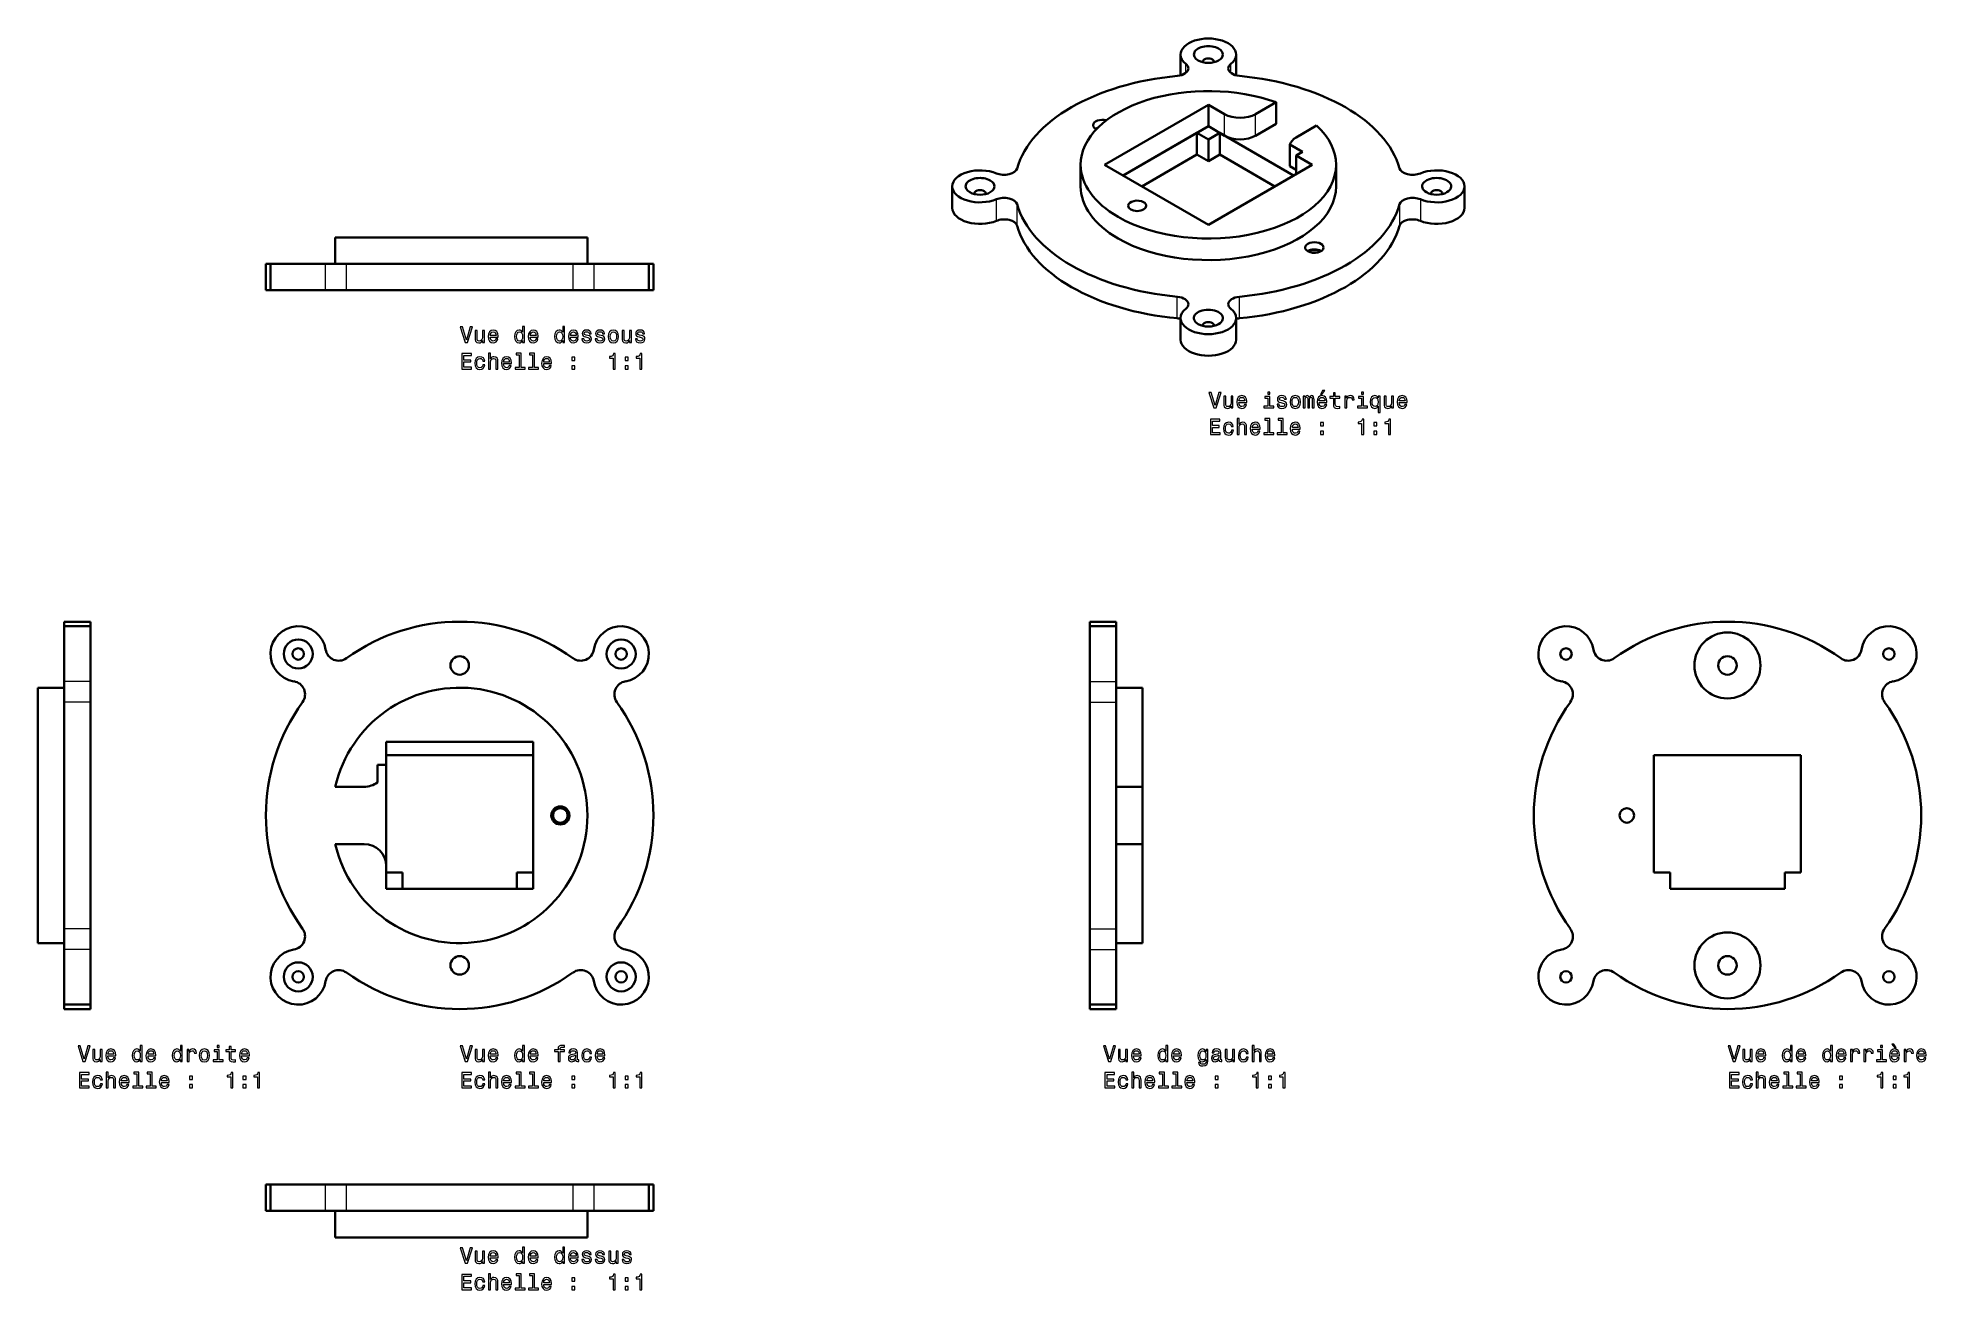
# Model space of a CAD drawing. Extents: x 499 to 928, y 313 to 597.
import ezdxf

# ---------------------------------------------------------------- set-up
doc = ezdxf.new("R2010")
doc.units = 0

msp = doc.modelspace()

# ---------------------------------------------------------------- linework, layer by layer
at = {"color": 7, "lineweight": 35, "ltscale": 0.11844}
for p, q in [((758.25, 593.31), (758.25, 588.58)), ((770.85, 593.31), (770.85, 588.58))]:
    msp.add_line(p, q, dxfattribs=at)
at = {"color": 7, "lineweight": 13, "ltscale": 0.050905}
for p, q in [((759.45, 589.14), (759.45, 591.18)), ((769.64, 589.14), (769.64, 591.18))]:
    msp.add_line(p, q, dxfattribs=at)
at = {"color": 7, "lineweight": 35}
for p, q in [((740.93, 568.27), (764.55, 581.91)), ((745.17, 565.82), (764.55, 577.01)), ((740.93, 568.27), (764.55, 554.64)), ((788.16, 568.27), (764.55, 554.64)), ((623.51, 551.78), (566.22, 551.78)), ((620.23, 545.78), (568.77, 545.78)), ((620.23, 539.78), (568.77, 539.78)), ((498.66, 449.51), (498.66, 420.5)), ((504.66, 449.51), (504.66, 420.5)), ((504.66, 446.23), (504.66, 420.5)), ((510.66, 446.23), (510.66, 420.5)), ((737.61, 420.5), (737.61, 446.23)), ((743.61, 420.5), (743.61, 446.23)), ((749.61, 427), (749.61, 449.51)), ((577.8, 437.2), (611.2, 437.2)), ((577.8, 434.2), (611.2, 434.2)), ((611.2, 403.8), (611.2, 437.2)), ((611.2, 407.5), (611.2, 434.2)), ((899.16, 434.2), (865.76, 434.2)), ((865.76, 407.5), (865.76, 434.2)), ((899.16, 434.2), (899.16, 407.5)), ((577.8, 432), (577.8, 409.01)), ((498.66, 420.5), (498.66, 391.49)), ((504.66, 420.5), (504.66, 394.77)), ((504.66, 420.5), (504.66, 391.49)), ((510.66, 420.5), (510.66, 394.77)), ((737.61, 394.77), (737.61, 420.5)), ((743.61, 394.77), (743.61, 420.5)), ((749.61, 391.49), (749.61, 414)), ((611.2, 403.8), (577.8, 403.8)), ((869.46, 403.8), (895.46, 403.8)), ((869.46, 403.8), (895.46, 403.8)), ((568.77, 336.66), (620.23, 336.66)), ((566.22, 330.66), (623.51, 330.66)), ((568.77, 330.66), (620.23, 330.66)), ((566.22, 324.66), (623.51, 324.66))]:
    msp.add_line(p, q, dxfattribs=at)
at = {"color": 7, "lineweight": 35, "ltscale": 0.106144}
for p, q in [((768.22, 579.78), (764.55, 581.91)), ((768.22, 574.88), (764.55, 577.01))]:
    msp.add_line(p, q, dxfattribs=at)
at = {"color": 7, "lineweight": 35, "ltscale": 0.122475}
for p, q in [((764.55, 577.01), (764.55, 581.91)), ((761.93, 570.6), (761.93, 575.5)), ((767.16, 570.6), (767.16, 575.5)), ((764.55, 569.09), (764.55, 573.99)), ((783.07, 572.84), (783.07, 567.94)), ((735.53, 563.37), (735.53, 568.27)), ((793.56, 563.37), (793.56, 568.27)), ((706.39, 563.37), (706.39, 558.47)), ((822.71, 563.37), (822.71, 558.47)), ((758.25, 533.43), (758.25, 528.53)), ((770.85, 533.43), (770.85, 528.53))]:
    msp.add_line(p, q, dxfattribs=at)
at = {"color": 7, "lineweight": 13, "ltscale": 0.122475}
for p, q in [((768.22, 574.88), (768.22, 579.78)), ((775.29, 574.88), (775.29, 579.78)), ((716.39, 555.53), (716.39, 560.43)), ((721.11, 554.41), (721.11, 559.31)), ((807.98, 559.31), (807.98, 554.41)), ((812.7, 560.43), (812.7, 555.53)), ((757.5, 533.4), (757.5, 538.3)), ((771.59, 533.4), (771.59, 538.3))]:
    msp.add_line(p, q, dxfattribs=at)
at = {"color": 7, "lineweight": 35, "ltscale": 0.134218}
msp.add_line((775.29, 579.78), (779.94, 582.47), dxfattribs=at)
at = {"color": 7, "lineweight": 35, "ltscale": 0.122473}
msp.add_line((779.94, 577.57), (779.94, 582.47), dxfattribs=at)
at = {"color": 7, "lineweight": 35, "ltscale": 0.483775}
for p, q in [((745.17, 565.82), (761.93, 575.5)), ((783.92, 565.82), (767.16, 575.5))]:
    msp.add_line(p, q, dxfattribs=at)
at = {"color": 7, "lineweight": 35, "ltscale": 0.075525}
for p, q in [((764.55, 573.99), (761.93, 575.5)), ((764.55, 573.99), (767.16, 575.5)), ((764.55, 569.09), (761.93, 570.6)), ((764.55, 569.09), (767.16, 570.6))]:
    msp.add_line(p, q, dxfattribs=at)
at = {"color": 7, "lineweight": 35, "ltscale": 0.134219}
for p, q in [((779.94, 577.57), (775.29, 574.88)), ((784.49, 574.48), (789.14, 577.16))]:
    msp.add_line(p, q, dxfattribs=at)
at = {"color": 7, "lineweight": 35, "ltscale": 0.3613}
for p, q in [((749.41, 563.37), (761.93, 570.6)), ((779.68, 563.37), (767.16, 570.6))]:
    msp.add_line(p, q, dxfattribs=at)
at = {"color": 7, "lineweight": 35, "ltscale": 0.08165}
msp.add_line((785.9, 571.21), (783.07, 572.84), dxfattribs=at)
at = {"color": 7, "lineweight": 35, "ltscale": 0.040824}
msp.add_line((785.9, 571.21), (784.49, 570.39), dxfattribs=at)
at = {"color": 7, "lineweight": 35, "ltscale": 0.040825}
msp.add_line((784.49, 567.13), (783.07, 567.94), dxfattribs=at)
at = {"color": 7, "lineweight": 35, "ltscale": 0.106145}
for p, q in [((784.49, 570.39), (784.49, 566.15)), ((788.16, 568.27), (784.49, 570.39))]:
    msp.add_line(p, q, dxfattribs=at)
at = {"color": 7, "lineweight": 35, "ltscale": 0.15}
for p, q in [((566.22, 545.78), (566.22, 551.78)), ((623.51, 545.78), (623.51, 551.78)), ((550.5, 539.78), (550.5, 545.78)), ((551.53, 545.78), (551.53, 539.78)), ((637.47, 545.78), (637.47, 539.78)), ((638.5, 539.78), (638.5, 545.78)), ((510.66, 464.5), (504.66, 464.5)), ((504.66, 463.47), (510.66, 463.47)), ((737.61, 464.5), (743.61, 464.5)), ((743.61, 463.47), (737.61, 463.47)), ((504.66, 449.51), (498.66, 449.51)), ((743.61, 449.51), (749.61, 449.51)), ((743.61, 427), (749.61, 427)), ((743.61, 414), (749.61, 414)), ((504.66, 391.49), (498.66, 391.49)), ((743.61, 391.49), (749.61, 391.49)), ((504.66, 377.53), (510.66, 377.53)), ((743.61, 377.53), (737.61, 377.53)), ((510.66, 376.5), (504.66, 376.5)), ((737.61, 376.5), (743.61, 376.5)), ((550.5, 336.66), (550.5, 330.66)), ((551.53, 330.66), (551.53, 336.66)), ((637.47, 330.66), (637.47, 336.66)), ((638.5, 336.66), (638.5, 330.66)), ((566.22, 330.66), (566.22, 324.66)), ((566.22, 330.66), (566.22, 324.66)), ((623.51, 330.66), (623.51, 324.66))]:
    msp.add_line(p, q, dxfattribs=at)
at = {"color": 7, "lineweight": 35, "ltscale": 0.025726}
for p, q in [((551.53, 545.78), (550.5, 545.78)), ((743.61, 463.47), (743.61, 464.5)), ((510.66, 377.53), (510.66, 376.5)), ((637.47, 336.66), (638.5, 336.66))]:
    msp.add_line(p, q, dxfattribs=at)
at = {"color": 7, "lineweight": 35, "ltscale": 0.313062}
for p, q in [((564.05, 545.78), (551.53, 545.78)), ((637.47, 545.78), (624.95, 545.78)), ((551.53, 539.78), (564.05, 539.78)), ((624.95, 539.78), (637.47, 539.78)), ((504.66, 463.47), (504.66, 450.95)), ((510.66, 450.95), (510.66, 463.47)), ((737.61, 463.47), (737.61, 450.95)), ((743.61, 450.95), (743.61, 463.47)), ((504.66, 390.05), (504.66, 377.53)), ((510.66, 377.53), (510.66, 390.05)), ((737.61, 390.05), (737.61, 377.53)), ((743.61, 377.53), (743.61, 390.05)), ((564.05, 336.66), (551.53, 336.66)), ((637.47, 336.66), (624.95, 336.66)), ((551.53, 330.66), (564.05, 330.66)), ((624.95, 330.66), (637.47, 330.66))]:
    msp.add_line(p, q, dxfattribs=at)
at = {"color": 7, "lineweight": 13, "ltscale": 0.15}
for p, q in [((564.05, 539.78), (564.05, 545.78)), ((568.77, 539.78), (568.77, 545.78)), ((620.23, 545.78), (620.23, 539.78)), ((624.95, 545.78), (624.95, 539.78)), ((510.66, 450.95), (504.66, 450.95)), ((737.61, 450.95), (743.61, 450.95)), ((510.66, 446.23), (504.66, 446.23)), ((737.61, 446.23), (743.61, 446.23)), ((510.66, 394.77), (504.66, 394.77)), ((737.61, 394.77), (743.61, 394.77)), ((510.66, 390.05), (504.66, 390.05)), ((737.61, 390.05), (743.61, 390.05)), ((564.05, 330.66), (564.05, 336.66)), ((568.77, 330.66), (568.77, 336.66)), ((620.23, 336.66), (620.23, 330.66)), ((624.95, 336.66), (624.95, 330.66))]:
    msp.add_line(p, q, dxfattribs=at)
at = {"color": 7, "lineweight": 35, "ltscale": 0.117937}
for p, q in [((568.77, 545.78), (564.05, 545.78)), ((624.95, 545.78), (620.23, 545.78)), ((568.77, 539.78), (564.05, 539.78)), ((624.95, 539.78), (620.23, 539.78)), ((504.66, 450.95), (504.66, 446.23)), ((510.66, 450.95), (510.66, 446.23)), ((737.61, 446.23), (737.61, 450.95)), ((743.61, 446.23), (743.61, 450.95)), ((504.66, 394.77), (504.66, 390.05)), ((510.66, 394.77), (510.66, 390.05)), ((737.61, 390.05), (737.61, 394.77)), ((743.61, 390.05), (743.61, 394.77)), ((564.05, 336.66), (568.77, 336.66)), ((620.23, 336.66), (624.95, 336.66)), ((564.05, 330.66), (568.77, 330.66)), ((620.23, 330.66), (624.95, 330.66))]:
    msp.add_line(p, q, dxfattribs=at)
at = {"color": 7, "lineweight": 35, "ltscale": 0.025702}
for p, q in [((638.5, 545.78), (637.47, 545.78)), ((638.5, 539.78), (637.47, 539.78)), ((504.66, 464.5), (504.66, 463.47)), ((510.66, 464.5), (510.66, 463.47)), ((737.61, 376.5), (737.61, 377.53)), ((743.61, 376.5), (743.61, 377.53)), ((550.5, 336.66), (551.53, 336.66)), ((550.5, 330.66), (551.53, 330.66))]:
    msp.add_line(p, q, dxfattribs=at)
at = {"color": 7, "lineweight": 35, "ltscale": 0.030038}
for p, q in [((551.7, 539.78), (550.5, 539.78)), ((504.66, 377.7), (504.66, 376.5)), ((637.3, 330.66), (638.5, 330.66))]:
    msp.add_line(p, q, dxfattribs=at)
at = {"color": 7, "lineweight": 35, "ltscale": 0.030039}
msp.add_line((737.61, 463.3), (737.61, 464.5), dxfattribs=at)
at = {"color": 7, "lineweight": 35, "ltscale": 0.13}
for p, q in [((577.8, 437.2), (577.8, 432)), ((577.8, 409), (577.8, 403.8))]:
    msp.add_line(p, q, dxfattribs=at)
at = {"color": 7, "lineweight": 35, "ltscale": 0.055}
msp.add_line((899.16, 434.2), (899.16, 432), dxfattribs=at)
at = {"color": 7, "lineweight": 35, "ltscale": 0.05}
msp.add_line((575.8, 432), (577.8, 432), dxfattribs=at)
at = {"color": 7, "lineweight": 35, "ltscale": 0.1}
msp.add_line((575.8, 432), (575.8, 428), dxfattribs=at)
at = {"color": 7, "lineweight": 35, "ltscale": 0.164384}
for p, q in [((572.8, 427), (566.22, 427)), ((572.8, 414), (566.22, 414))]:
    msp.add_line(p, q, dxfattribs=at)
at = {"color": 7, "lineweight": 35, "ltscale": 0.325}
msp.add_line((749.61, 414), (749.61, 427), dxfattribs=at)
at = {"color": 7, "lineweight": 35, "ltscale": 0.0925}
for p, q in [((581.5, 407.5), (577.8, 407.5)), ((581.5, 407.5), (581.5, 403.8)), ((611.2, 407.5), (607.5, 407.5)), ((607.5, 407.5), (607.5, 403.8)), ((869.46, 407.5), (865.76, 407.5)), ((869.46, 407.5), (869.46, 403.8)), ((895.46, 407.5), (895.46, 403.8)), ((895.46, 407.5), (899.16, 407.5))]:
    msp.add_line(p, q, dxfattribs=at)
at = {"color": 7, "lineweight": 35, "ltscale": 0.0375}
msp.add_line((899.16, 409), (899.16, 407.5), dxfattribs=at)
at = {"color": 7, "lineweight": 13}
for points in [[(596.9, 531.43), (596.02, 528.45), (595.12, 531.43), (594.64, 531.43), (595.77, 527.92), (596.27, 527.92), (597.37, 531.43)], [(600.1, 530.63), (599.65, 530.63), (599.65, 529.07), (599.6, 528.7), (599.46, 528.44), (599.23, 528.28), (598.93, 528.23), (598.7, 528.27), (598.54, 528.39), (598.46, 528.6), (598.44, 528.89), (598.44, 530.63), (597.99, 530.63), (597.99, 528.85), (598.01, 528.49), (598.11, 528.19), (598.4, 527.92), (598.87, 527.83), (599.12, 527.86), (599.34, 527.95), (599.52, 528.11), (599.67, 528.34), (599.67, 527.92), (600.1, 527.92)], [(601.43, 529.15), (603.21, 529.15), (603.21, 529.35), (603.13, 529.93), (602.91, 530.37), (602.56, 530.63), (602.09, 530.73), (601.63, 530.63), (601.28, 530.34), (601.05, 529.88), (600.97, 529.28), (601.05, 528.66), (601.27, 528.2), (601.62, 527.92), (602.07, 527.83), (602.47, 527.89), (602.79, 528.06), (603.03, 528.34), (603.16, 528.7), (602.73, 528.7), (602.63, 528.5), (602.5, 528.35), (602.13, 528.22), (601.84, 528.28), (601.63, 528.46), (601.48, 528.74), (601.43, 529.13)], [(601.43, 529.52), (601.49, 529.87), (601.63, 530.13), (601.83, 530.28), (602.11, 530.34), (602.37, 530.28), (602.58, 530.13), (602.71, 529.87), (602.75, 529.52)], [(608.78, 528.34), (608.78, 527.92), (609.23, 527.92), (609.23, 531.54), (608.79, 531.54), (608.79, 530.22), (608.45, 530.6), (608.24, 530.69), (608.01, 530.73), (607.58, 530.63), (607.24, 530.34), (607.03, 529.89), (606.95, 529.28), (607.03, 528.67), (607.24, 528.21), (607.58, 527.92), (608.01, 527.83), (608.24, 527.86), (608.45, 527.95)], [(608.08, 530.33), (608.37, 530.26), (608.6, 530.06), (608.73, 529.73), (608.78, 529.28), (608.73, 528.82), (608.6, 528.49), (608.37, 528.29), (608.08, 528.22), (607.8, 528.29), (607.59, 528.49), (607.45, 528.82), (607.41, 529.28), (607.45, 529.73), (607.59, 530.06), (607.8, 530.26)], [(610.54, 529.15), (612.32, 529.15), (612.32, 529.35), (612.24, 529.93), (612.02, 530.37), (611.67, 530.63), (611.2, 530.73), (610.74, 530.63), (610.39, 530.34), (610.16, 529.88), (610.08, 529.28), (610.15, 528.66), (610.38, 528.2), (610.73, 527.92), (611.18, 527.83), (611.58, 527.89), (611.9, 528.06), (612.14, 528.34), (612.27, 528.7), (611.83, 528.7), (611.74, 528.5), (611.61, 528.35), (611.24, 528.22), (610.95, 528.28), (610.73, 528.46), (610.59, 528.74), (610.54, 529.13)], [(610.54, 529.52), (610.6, 529.87), (610.73, 530.13), (610.94, 530.28), (611.21, 530.34), (611.48, 530.28), (611.69, 530.13), (611.81, 529.87), (611.86, 529.52)], [(617.89, 528.34), (617.89, 527.92), (618.33, 527.92), (618.33, 531.54), (617.9, 531.54), (617.9, 530.22), (617.56, 530.6), (617.35, 530.69), (617.11, 530.73), (616.69, 530.63), (616.35, 530.34), (616.14, 529.89), (616.06, 529.28), (616.14, 528.67), (616.35, 528.21), (616.69, 527.92), (617.11, 527.83), (617.35, 527.86), (617.56, 527.95)], [(617.19, 530.33), (617.48, 530.26), (617.7, 530.06), (617.84, 529.73), (617.89, 529.28), (617.84, 528.82), (617.7, 528.49), (617.48, 528.29), (617.19, 528.22), (616.91, 528.29), (616.7, 528.49), (616.56, 528.82), (616.51, 529.28), (616.56, 529.73), (616.7, 530.06), (616.91, 530.26)], [(619.65, 529.15), (621.43, 529.15), (621.43, 529.35), (621.35, 529.93), (621.13, 530.37), (620.78, 530.63), (620.31, 530.73), (619.85, 530.63), (619.49, 530.34), (619.27, 529.88), (619.19, 529.28), (619.26, 528.66), (619.49, 528.2), (619.84, 527.92), (620.29, 527.83), (620.68, 527.89), (621.01, 528.06), (621.24, 528.34), (621.38, 528.7), (620.94, 528.7), (620.85, 528.5), (620.72, 528.35), (620.35, 528.22), (620.06, 528.28), (619.84, 528.46), (619.7, 528.74), (619.65, 529.13)], [(619.65, 529.52), (619.71, 529.87), (619.84, 530.13), (620.05, 530.28), (620.32, 530.34), (620.59, 530.28), (620.8, 530.13), (620.92, 529.87), (620.97, 529.52)], [(623.62, 529.5), (623.2, 529.6), (622.88, 529.72), (622.77, 529.95), (622.8, 530.12), (622.91, 530.24), (623.08, 530.32), (623.33, 530.35), (623.56, 530.32), (623.75, 530.23), (623.87, 530.09), (623.92, 529.91), (624.36, 529.91), (624.36, 529.92), (624.28, 530.25), (624.07, 530.5), (623.75, 530.67), (623.33, 530.73), (622.9, 530.67), (622.59, 530.5), (622.39, 530.25), (622.33, 529.94), (622.37, 529.64), (622.52, 529.42), (622.75, 529.27), (623.09, 529.17), (623.58, 529.05), (623.88, 528.92), (623.96, 528.82), (623.99, 528.67), (623.95, 528.48), (623.83, 528.34), (623.63, 528.25), (623.37, 528.22), (623.09, 528.25), (622.89, 528.36), (622.75, 528.53), (622.7, 528.76), (622.27, 528.76), (622.34, 528.36), (622.55, 528.07), (622.87, 527.89), (623.33, 527.83), (623.8, 527.89), (624.15, 528.07), (624.36, 528.35), (624.44, 528.72), (624.38, 529.04), (624.22, 529.25), (623.97, 529.39)], [(626.66, 529.5), (626.23, 529.6), (625.91, 529.72), (625.81, 529.95), (625.84, 530.12), (625.94, 530.24), (626.12, 530.32), (626.36, 530.35), (626.6, 530.32), (626.79, 530.23), (626.91, 530.09), (626.96, 529.91), (627.39, 529.91), (627.39, 529.92), (627.32, 530.25), (627.11, 530.5), (626.79, 530.67), (626.36, 530.73), (625.93, 530.67), (625.62, 530.5), (625.43, 530.25), (625.36, 529.94), (625.41, 529.64), (625.55, 529.42), (625.78, 529.27), (626.12, 529.17), (626.62, 529.05), (626.92, 528.92), (627, 528.82), (627.03, 528.67), (626.98, 528.48), (626.86, 528.34), (626.67, 528.25), (626.4, 528.22), (626.13, 528.25), (625.92, 528.36), (625.79, 528.53), (625.73, 528.76), (625.3, 528.76), (625.37, 528.36), (625.58, 528.07), (625.91, 527.89), (626.36, 527.83), (626.84, 527.89), (627.19, 528.07), (627.4, 528.35), (627.47, 528.72), (627.42, 529.04), (627.26, 529.25), (627, 529.39)], [(628.24, 529.27), (628.32, 528.66), (628.55, 528.2), (628.92, 527.92), (629.41, 527.83), (629.9, 527.92), (630.27, 528.2), (630.5, 528.65), (630.59, 529.27), (630.5, 529.89), (630.27, 530.35), (629.9, 530.63), (629.41, 530.73), (628.92, 530.63), (628.55, 530.34), (628.32, 529.89)], [(628.69, 529.28), (628.74, 529.73), (628.88, 530.06), (629.11, 530.26), (629.41, 530.33), (629.72, 530.26), (629.94, 530.07), (630.09, 529.73), (630.14, 529.28), (630.09, 528.82), (629.94, 528.49), (629.72, 528.29), (629.41, 528.22), (629.11, 528.29), (628.88, 528.49), (628.74, 528.82)], [(633.49, 530.63), (633.05, 530.63), (633.05, 529.07), (633, 528.7), (632.85, 528.44), (632.63, 528.28), (632.33, 528.23), (632.09, 528.27), (631.94, 528.39), (631.86, 528.6), (631.84, 528.89), (631.84, 530.63), (631.39, 530.63), (631.39, 528.85), (631.41, 528.49), (631.5, 528.19), (631.79, 527.92), (632.26, 527.83), (632.52, 527.86), (632.73, 527.95), (632.92, 528.11), (633.07, 528.34), (633.07, 527.92), (633.49, 527.92)], [(635.77, 529.5), (635.34, 529.6), (635.02, 529.72), (634.92, 529.95), (634.95, 530.12), (635.05, 530.24), (635.22, 530.32), (635.47, 530.35), (635.71, 530.32), (635.89, 530.23), (636.02, 530.09), (636.07, 529.91), (636.5, 529.91), (636.5, 529.92), (636.42, 530.25), (636.22, 530.5), (635.89, 530.67), (635.47, 530.73), (635.04, 530.67), (634.73, 530.5), (634.53, 530.25), (634.47, 529.94), (634.52, 529.64), (634.66, 529.42), (634.89, 529.27), (635.23, 529.17), (635.72, 529.05), (636.03, 528.92), (636.11, 528.82), (636.14, 528.67), (636.09, 528.48), (635.97, 528.34), (635.77, 528.25), (635.51, 528.22), (635.23, 528.25), (635.03, 528.36), (634.9, 528.53), (634.84, 528.76), (634.41, 528.76), (634.48, 528.36), (634.69, 528.07), (635.02, 527.89), (635.47, 527.83), (635.95, 527.89), (636.29, 528.07), (636.51, 528.35), (636.58, 528.72), (636.53, 529.04), (636.37, 529.25), (636.11, 529.39)], [(594.96, 521.88), (597.18, 521.88), (597.18, 522.3), (595.42, 522.3), (595.42, 523.48), (596.99, 523.48), (596.99, 523.9), (595.42, 523.9), (595.42, 524.95), (597.14, 524.95), (597.14, 525.38), (594.96, 525.38)], [(599.73, 523.69), (600.17, 523.69), (600.08, 524.09), (599.87, 524.41), (599.53, 524.6), (599.09, 524.68), (598.61, 524.58), (598.24, 524.3), (598.01, 523.84), (597.92, 523.22), (598, 522.61), (598.23, 522.16), (598.59, 521.88), (599.07, 521.78), (599.51, 521.85), (599.85, 522.07), (600.08, 522.4), (600.18, 522.84), (599.76, 522.84), (599.68, 522.56), (599.54, 522.35), (599.34, 522.22), (599.09, 522.18), (598.78, 522.24), (598.56, 522.45), (598.42, 522.77), (598.38, 523.24), (598.42, 523.69), (598.56, 524.02), (598.79, 524.22), (599.09, 524.29), (599.35, 524.25), (599.55, 524.13), (599.68, 523.94)], [(601.05, 521.88), (601.49, 521.88), (601.49, 523.44), (601.54, 523.8), (601.68, 524.06), (601.91, 524.22), (602.21, 524.28), (602.45, 524.23), (602.6, 524.09), (602.68, 523.87), (602.71, 523.56), (602.71, 521.88), (603.15, 521.88), (603.15, 523.66), (603.13, 524.01), (603.04, 524.31), (602.74, 524.58), (602.28, 524.68), (602.02, 524.64), (601.81, 524.55), (601.63, 524.4), (601.49, 524.19), (601.49, 525.5), (601.05, 525.5)], [(604.47, 523.1), (606.25, 523.1), (606.25, 523.31), (606.17, 523.89), (605.95, 524.32), (605.6, 524.58), (605.13, 524.68), (604.67, 524.58), (604.31, 524.3), (604.09, 523.84), (604.01, 523.23), (604.08, 522.61), (604.31, 522.16), (604.66, 521.88), (605.11, 521.78), (605.5, 521.84), (605.83, 522.02), (606.06, 522.29), (606.2, 522.65), (605.76, 522.65), (605.67, 522.45), (605.54, 522.3), (605.17, 522.18), (604.88, 522.23), (604.66, 522.41), (604.52, 522.7), (604.47, 523.09)], [(604.47, 523.47), (604.53, 523.82), (604.66, 524.08), (604.87, 524.24), (605.14, 524.29), (605.41, 524.24), (605.62, 524.08), (605.74, 523.82), (605.79, 523.47)], [(608, 525.12), (608, 522.25), (607.09, 522.25), (607.09, 521.88), (609.35, 521.88), (609.35, 522.25), (608.44, 522.25), (608.44, 525.5), (607.3, 525.5), (607.3, 525.12)], [(611.04, 525.12), (611.04, 522.25), (610.12, 522.25), (610.12, 521.88), (612.39, 521.88), (612.39, 522.25), (611.48, 522.25), (611.48, 525.5), (610.34, 525.5), (610.34, 525.12)], [(613.58, 523.1), (615.35, 523.1), (615.36, 523.31), (615.28, 523.89), (615.06, 524.32), (614.7, 524.58), (614.23, 524.68), (613.78, 524.58), (613.42, 524.3), (613.2, 523.84), (613.11, 523.23), (613.19, 522.61), (613.42, 522.16), (613.77, 521.88), (614.22, 521.78), (614.61, 521.84), (614.94, 522.02), (615.17, 522.29), (615.31, 522.65), (614.87, 522.65), (614.78, 522.45), (614.65, 522.3), (614.27, 522.18), (613.99, 522.23), (613.77, 522.41), (613.63, 522.7), (613.58, 523.09)], [(613.58, 523.47), (613.63, 523.82), (613.77, 524.08), (613.98, 524.24), (614.25, 524.29), (614.52, 524.24), (614.72, 524.08), (614.85, 523.82), (614.89, 523.47)], [(619.96, 523.83), (620.65, 523.83), (620.65, 524.58), (619.96, 524.58)], [(629.32, 521.88), (629.78, 521.88), (629.78, 525.4), (629.44, 525.4), (629.35, 525.09), (629.17, 524.89), (628.89, 524.76), (628.51, 524.72), (628.51, 524.37), (629.32, 524.37)], [(632.1, 523.83), (632.8, 523.83), (632.8, 524.58), (632.1, 524.58)], [(635.4, 521.88), (635.85, 521.88), (635.85, 525.4), (635.51, 525.4), (635.42, 525.09), (635.24, 524.89), (634.96, 524.76), (634.58, 524.72), (634.58, 524.37), (635.4, 524.37)], [(619.96, 521.88), (620.65, 521.88), (620.65, 522.63), (619.96, 522.63)], [(632.1, 521.88), (632.8, 521.88), (632.8, 522.63), (632.1, 522.63)], [(766.94, 516.54), (766.06, 513.56), (765.16, 516.54), (764.68, 516.54), (765.81, 513.04), (766.32, 513.04), (767.42, 516.54)], [(770.14, 515.75), (769.7, 515.75), (769.7, 514.18), (769.65, 513.82), (769.5, 513.56), (769.28, 513.4), (768.98, 513.35), (768.74, 513.39), (768.59, 513.51), (768.51, 513.71), (768.49, 514.01), (768.49, 515.75), (768.04, 515.75), (768.04, 513.97), (768.06, 513.61), (768.15, 513.31), (768.45, 513.04), (768.91, 512.94), (769.17, 512.98), (769.38, 513.07), (769.57, 513.22), (769.72, 513.45), (769.72, 513.04), (770.14, 513.04)], [(771.48, 514.26), (773.26, 514.26), (773.26, 514.47), (773.18, 515.05), (772.96, 515.48), (772.61, 515.75), (772.14, 515.84), (771.68, 515.74), (771.32, 515.46), (771.1, 515), (771.02, 514.39), (771.09, 513.77), (771.32, 513.32), (771.67, 513.04), (772.12, 512.94), (772.51, 513.01), (772.84, 513.18), (773.07, 513.45), (773.21, 513.81), (772.77, 513.81), (772.68, 513.61), (772.55, 513.46), (772.18, 513.34), (771.89, 513.4), (771.67, 513.57), (771.53, 513.86), (771.48, 514.25)], [(771.48, 514.64), (771.54, 514.98), (771.67, 515.24), (771.88, 515.4), (772.15, 515.45), (772.42, 515.4), (772.63, 515.24), (772.75, 514.98), (772.8, 514.64)], [(778.52, 513.41), (778.52, 515.65), (777.38, 515.65), (777.38, 515.28), (778.08, 515.28), (778.08, 513.41), (777.17, 513.41), (777.17, 513.04), (779.44, 513.04), (779.44, 513.41)], [(778.54, 516.66), (778.07, 516.66), (778.07, 516.15), (778.54, 516.15)], [(781.53, 514.62), (781.1, 514.72), (780.78, 514.83), (780.67, 515.07), (780.71, 515.24), (780.81, 515.36), (780.98, 515.43), (781.23, 515.46), (781.47, 515.43), (781.65, 515.34), (781.77, 515.21), (781.82, 515.02), (782.26, 515.02), (782.26, 515.03), (782.18, 515.36), (781.98, 515.62), (781.65, 515.78), (781.23, 515.84), (780.8, 515.78), (780.49, 515.61), (780.29, 515.37), (780.23, 515.05), (780.28, 514.75), (780.42, 514.54), (780.65, 514.39), (780.99, 514.28), (781.48, 514.16), (781.78, 514.04), (781.86, 513.94), (781.9, 513.78), (781.85, 513.6), (781.73, 513.46), (781.53, 513.37), (781.27, 513.34), (780.99, 513.37), (780.79, 513.47), (780.65, 513.64), (780.6, 513.88), (780.17, 513.88), (780.24, 513.48), (780.45, 513.18), (780.78, 513.01), (781.23, 512.94), (781.7, 513.01), (782.05, 513.18), (782.26, 513.47), (782.34, 513.83), (782.28, 514.15), (782.13, 514.37), (781.87, 514.51)], [(783.11, 514.39), (783.19, 513.77), (783.42, 513.32), (783.79, 513.04), (784.28, 512.94), (784.77, 513.04), (785.14, 513.31), (785.37, 513.77), (785.46, 514.39), (785.37, 515), (785.14, 515.46), (784.77, 515.74), (784.28, 515.84), (783.79, 515.74), (783.42, 515.46), (783.19, 515)], [(783.56, 514.39), (783.6, 514.85), (783.75, 515.18), (783.97, 515.38), (784.28, 515.45), (784.58, 515.38), (784.81, 515.18), (784.95, 514.85), (785, 514.39), (784.95, 513.94), (784.81, 513.6), (784.58, 513.4), (784.28, 513.34), (783.97, 513.4), (783.75, 513.6), (783.6, 513.94)], [(786.1, 513.04), (786.5, 513.04), (786.5, 514.85), (786.53, 515.12), (786.61, 515.32), (786.72, 515.43), (786.87, 515.48), (786.99, 515.44), (787.07, 515.34), (787.11, 515.17), (787.13, 514.94), (787.13, 513.04), (787.51, 513.04), (787.51, 514.85), (787.54, 515.12), (787.61, 515.31), (787.74, 515.43), (787.89, 515.48), (788.01, 515.44), (788.09, 515.34), (788.14, 514.94), (788.14, 513.04), (788.55, 513.04), (788.55, 514.91), (788.52, 515.3), (788.44, 515.59), (788.28, 515.78), (788.02, 515.84), (787.71, 515.74), (787.47, 515.45), (787.29, 515.74), (786.97, 515.84), (786.69, 515.74), (786.49, 515.46), (786.49, 515.75), (786.1, 515.75)], [(789.7, 514.26), (791.47, 514.26), (791.48, 514.47), (791.4, 515.05), (791.17, 515.48), (790.82, 515.75), (790.35, 515.84), (789.89, 515.74), (789.54, 515.46), (789.31, 515), (789.23, 514.39), (789.31, 513.77), (789.54, 513.32), (789.88, 513.04), (790.34, 512.94), (790.73, 513.01), (791.05, 513.18), (791.29, 513.45), (791.43, 513.81), (790.99, 513.81), (790.9, 513.61), (790.77, 513.46), (790.39, 513.34), (790.11, 513.4), (789.89, 513.57), (789.75, 513.86), (789.7, 514.25)], [(789.7, 514.64), (789.75, 514.98), (789.89, 515.24), (790.1, 515.4), (790.37, 515.45), (790.64, 515.4), (790.84, 515.24), (790.97, 514.98), (791.01, 514.64)], [(790, 516.11), (790.3, 516.11), (791, 516.97), (790.51, 516.97)], [(792.94, 515.28), (792.94, 513.92), (792.97, 513.48), (793.11, 513.18), (793.39, 513), (793.87, 512.94), (794.4, 512.97), (794.4, 513.35), (794.01, 513.32), (793.67, 513.36), (793.48, 513.49), (793.4, 513.7), (793.38, 514), (793.38, 515.28), (794.4, 515.28), (794.4, 515.65), (793.38, 515.65), (793.38, 516.45), (792.94, 516.45), (792.94, 515.65), (792.17, 515.65), (792.17, 515.28)], [(795.55, 513.04), (795.99, 513.04), (795.99, 514.59), (796.04, 514.96), (796.17, 515.23), (796.39, 515.39), (796.69, 515.44), (796.91, 515.41), (797.08, 515.31), (797.18, 515.14), (797.22, 514.9), (797.67, 514.9), (797.6, 515.31), (797.44, 515.6), (797.16, 515.78), (796.78, 515.84), (796.53, 515.8), (796.3, 515.7), (796.11, 515.53), (795.95, 515.3), (795.95, 515.75), (795.55, 515.75)], [(799.77, 513.41), (799.77, 515.65), (798.63, 515.65), (798.63, 515.28), (799.33, 515.28), (799.33, 513.41), (798.42, 513.41), (798.42, 513.04), (800.69, 513.04), (800.69, 513.41)], [(799.79, 516.66), (799.32, 516.66), (799.32, 516.15), (799.79, 516.15)], [(803.12, 515.33), (802.96, 515.55), (802.78, 515.72), (802.58, 515.81), (802.34, 515.84), (801.91, 515.74), (801.58, 515.46), (801.36, 515), (801.29, 514.39), (801.36, 513.78), (801.58, 513.32), (801.91, 513.04), (802.34, 512.94), (802.58, 512.97), (802.78, 513.06), (802.96, 513.21), (803.12, 513.45), (803.12, 511.99), (803.56, 511.99), (803.56, 515.75), (803.12, 515.75)], [(801.74, 514.39), (801.79, 514.84), (801.93, 515.17), (802.14, 515.37), (802.42, 515.44), (802.71, 515.37), (802.93, 515.18), (803.06, 514.85), (803.11, 514.39), (803.06, 513.94), (802.93, 513.61), (802.71, 513.41), (802.42, 513.34), (802.14, 513.41), (801.93, 513.61), (801.79, 513.94)], [(806.58, 515.75), (806.13, 515.75), (806.13, 514.18), (806.08, 513.82), (805.94, 513.56), (805.71, 513.4), (805.41, 513.35), (805.17, 513.39), (805.02, 513.51), (804.94, 513.71), (804.92, 514.01), (804.92, 515.75), (804.47, 515.75), (804.47, 513.97), (804.49, 513.61), (804.58, 513.31), (804.88, 513.04), (805.35, 512.94), (805.6, 512.98), (805.82, 513.07), (806, 513.22), (806.15, 513.45), (806.15, 513.04), (806.58, 513.04)], [(807.91, 514.26), (809.69, 514.26), (809.69, 514.47), (809.61, 515.05), (809.39, 515.48), (809.04, 515.75), (808.57, 515.84), (808.11, 515.74), (807.76, 515.46), (807.53, 515), (807.45, 514.39), (807.52, 513.77), (807.75, 513.32), (808.1, 513.04), (808.55, 512.94), (808.95, 513.01), (809.27, 513.18), (809.51, 513.45), (809.64, 513.81), (809.2, 513.81), (809.11, 513.61), (808.98, 513.46), (808.61, 513.34), (808.32, 513.4), (808.1, 513.57), (807.96, 513.86), (807.91, 514.25)], [(807.91, 514.64), (807.97, 514.98), (808.1, 515.24), (808.31, 515.4), (808.58, 515.45), (808.85, 515.4), (809.06, 515.24), (809.18, 514.98), (809.23, 514.64)], [(765.01, 506.99), (767.22, 506.99), (767.22, 507.41), (765.47, 507.41), (765.47, 508.6), (767.03, 508.6), (767.03, 509.02), (765.47, 509.02), (765.47, 510.07), (767.18, 510.07), (767.18, 510.49), (765.01, 510.49)], [(771.09, 506.99), (771.54, 506.99), (771.54, 508.55), (771.58, 508.91), (771.73, 509.17), (771.96, 509.34), (772.26, 509.4), (772.5, 509.35), (772.65, 509.21), (772.73, 508.98), (772.75, 508.68), (772.75, 506.99), (773.2, 506.99), (773.2, 508.77), (773.18, 509.13), (773.08, 509.43), (772.79, 509.7), (772.32, 509.79), (772.07, 509.76), (771.85, 509.66), (771.67, 509.51), (771.54, 509.31), (771.54, 510.61), (771.09, 510.61)], [(778.05, 510.24), (778.05, 507.36), (777.13, 507.36), (777.13, 506.99), (779.4, 506.99), (779.4, 507.36), (778.49, 507.36), (778.49, 510.61), (777.35, 510.61), (777.35, 510.24)], [(781.08, 510.24), (781.08, 507.36), (780.17, 507.36), (780.17, 506.99), (782.43, 506.99), (782.43, 507.36), (781.53, 507.36), (781.53, 510.61), (780.39, 510.61), (780.39, 510.24)], [(799.37, 506.99), (799.83, 506.99), (799.83, 510.52), (799.49, 510.52), (799.4, 510.21), (799.21, 510), (798.94, 509.88), (798.55, 509.84), (798.55, 509.48), (799.37, 509.48)], [(805.44, 506.99), (805.9, 506.99), (805.9, 510.52), (805.56, 510.52), (805.47, 510.21), (805.29, 510), (805.01, 509.88), (804.63, 509.84), (804.63, 509.48), (805.44, 509.48)], [(769.78, 508.8), (770.22, 508.8), (770.13, 509.2), (769.91, 509.52), (769.57, 509.72), (769.14, 509.79), (768.65, 509.69), (768.28, 509.41), (768.05, 508.95), (767.97, 508.34), (768.05, 507.73), (768.27, 507.27), (768.63, 506.99), (769.12, 506.89), (769.55, 506.97), (769.89, 507.18), (770.12, 507.52), (770.23, 507.96), (769.8, 507.96), (769.73, 507.68), (769.58, 507.46), (769.38, 507.33), (769.14, 507.29), (768.83, 507.36), (768.61, 507.56), (768.47, 507.89), (768.42, 508.35), (768.47, 508.81), (768.61, 509.13), (768.84, 509.34), (769.14, 509.41), (769.4, 509.36), (769.59, 509.24), (769.73, 509.05)], [(774.52, 508.22), (776.29, 508.22), (776.3, 508.42), (776.22, 509), (775.99, 509.44), (775.64, 509.7), (775.17, 509.79), (774.71, 509.69), (774.36, 509.41), (774.13, 508.95), (774.05, 508.35), (774.13, 507.73), (774.36, 507.27), (774.7, 506.99), (775.16, 506.89), (775.55, 506.96), (775.87, 507.13), (776.11, 507.4), (776.25, 507.77), (775.81, 507.77), (775.72, 507.57), (775.59, 507.41), (775.21, 507.29), (774.93, 507.35), (774.71, 507.53), (774.57, 507.81), (774.52, 508.2)], [(774.52, 508.59), (774.57, 508.94), (774.71, 509.19), (774.92, 509.35), (775.19, 509.41), (775.46, 509.35), (775.66, 509.19), (775.79, 508.94), (775.83, 508.59)], [(783.63, 508.22), (785.4, 508.22), (785.41, 508.42), (785.32, 509), (785.1, 509.44), (784.75, 509.7), (784.28, 509.79), (783.82, 509.69), (783.47, 509.41), (783.24, 508.95), (783.16, 508.35), (783.24, 507.73), (783.46, 507.27), (783.81, 506.99), (784.27, 506.89), (784.66, 506.96), (784.98, 507.13), (785.22, 507.4), (785.35, 507.77), (784.92, 507.77), (784.83, 507.57), (784.69, 507.41), (784.32, 507.29), (784.03, 507.35), (783.82, 507.53), (783.68, 507.81), (783.63, 508.2)], [(783.63, 508.59), (783.68, 508.94), (783.82, 509.19), (784.02, 509.35), (784.3, 509.41), (784.56, 509.35), (784.77, 509.19), (784.9, 508.94), (784.94, 508.59)], [(790, 508.95), (790.7, 508.95), (790.7, 509.7), (790, 509.7)], [(790, 506.99), (790.7, 506.99), (790.7, 507.74), (790, 507.74)], [(802.15, 508.95), (802.84, 508.95), (802.84, 509.7), (802.15, 509.7)], [(802.15, 506.99), (802.84, 506.99), (802.84, 507.74), (802.15, 507.74)], [(510.06, 368.15), (509.18, 365.17), (508.28, 368.15), (507.8, 368.15), (508.93, 364.64), (509.43, 364.64), (510.53, 368.15)], [(513.26, 367.35), (512.81, 367.35), (512.81, 365.79), (512.76, 365.43), (512.62, 365.16), (512.39, 365), (512.09, 364.95), (511.86, 364.99), (511.7, 365.11), (511.62, 365.32), (511.6, 365.61), (511.6, 367.35), (511.15, 367.35), (511.15, 365.57), (511.17, 365.21), (511.27, 364.92), (511.56, 364.64), (512.03, 364.55), (512.28, 364.58), (512.5, 364.67), (512.68, 364.83), (512.83, 365.06), (512.83, 364.64), (513.26, 364.64)], [(514.59, 365.87), (516.37, 365.87), (516.37, 366.08), (516.29, 366.66), (516.07, 367.09), (515.72, 367.35), (515.25, 367.45), (514.79, 367.35), (514.44, 367.06), (514.21, 366.61), (514.13, 366), (514.21, 365.38), (514.43, 364.93), (514.78, 364.64), (515.23, 364.55), (515.63, 364.61), (515.95, 364.78), (516.19, 365.06), (516.32, 365.42), (515.89, 365.42), (515.79, 365.22), (515.66, 365.07), (515.29, 364.95), (515, 365), (514.79, 365.18), (514.64, 365.47), (514.59, 365.85)], [(514.59, 366.24), (514.65, 366.59), (514.79, 366.85), (514.99, 367), (515.27, 367.06), (515.53, 367), (515.74, 366.85), (515.87, 366.59), (515.91, 366.24)], [(521.94, 365.06), (521.94, 364.64), (522.39, 364.64), (522.39, 368.26), (521.95, 368.26), (521.95, 366.94), (521.61, 367.32), (521.4, 367.41), (521.17, 367.45), (520.74, 367.35), (520.4, 367.06), (520.19, 366.61), (520.11, 366), (520.19, 365.39), (520.4, 364.93), (520.74, 364.64), (521.17, 364.55), (521.4, 364.58), (521.61, 364.67)], [(521.24, 367.05), (521.53, 366.98), (521.76, 366.78), (521.89, 366.45), (521.94, 366), (521.89, 365.54), (521.76, 365.21), (521.53, 365.01), (521.24, 364.95), (520.96, 365.01), (520.75, 365.21), (520.61, 365.55), (520.57, 366), (520.61, 366.45), (520.75, 366.78), (520.96, 366.98)], [(523.7, 365.87), (525.48, 365.87), (525.48, 366.08), (525.4, 366.66), (525.18, 367.09), (524.83, 367.35), (524.36, 367.45), (523.9, 367.35), (523.55, 367.06), (523.32, 366.61), (523.24, 366), (523.31, 365.38), (523.54, 364.93), (523.89, 364.64), (524.34, 364.55), (524.74, 364.61), (525.06, 364.78), (525.3, 365.06), (525.43, 365.42), (524.99, 365.42), (524.9, 365.22), (524.77, 365.07), (524.4, 364.95), (524.11, 365), (523.89, 365.18), (523.75, 365.47), (523.7, 365.85)], [(523.7, 366.24), (523.76, 366.59), (523.89, 366.85), (524.1, 367), (524.37, 367.06), (524.64, 367), (524.85, 366.85), (524.97, 366.59), (525.02, 366.24)], [(531.05, 365.06), (531.05, 364.64), (531.49, 364.64), (531.49, 368.26), (531.06, 368.26), (531.06, 366.94), (530.72, 367.32), (530.51, 367.41), (530.27, 367.45), (529.85, 367.35), (529.51, 367.06), (529.3, 366.61), (529.22, 366), (529.3, 365.39), (529.51, 364.93), (529.85, 364.64), (530.27, 364.55), (530.51, 364.58), (530.72, 364.67)], [(530.35, 367.05), (530.64, 366.98), (530.86, 366.78), (530.99, 366.45), (531.05, 366), (530.99, 365.54), (530.86, 365.21), (530.64, 365.01), (530.35, 364.95), (530.07, 365.01), (529.86, 365.21), (529.72, 365.55), (529.67, 366), (529.72, 366.45), (529.86, 366.78), (530.07, 366.98)], [(532.59, 364.64), (533.03, 364.64), (533.03, 366.19), (533.08, 366.56), (533.21, 366.83), (533.44, 366.99), (533.73, 367.05), (533.96, 367.01), (534.12, 366.91), (534.22, 366.74), (534.26, 366.51), (534.71, 366.51), (534.65, 366.92), (534.48, 367.21), (534.2, 367.39), (533.82, 367.45), (533.57, 367.41), (533.35, 367.31), (533.15, 367.13), (532.99, 366.9), (532.99, 367.35), (532.59, 367.35)], [(535.33, 365.99), (535.41, 365.38), (535.64, 364.93), (536.01, 364.64), (536.5, 364.55), (536.99, 364.64), (537.36, 364.92), (537.59, 365.37), (537.68, 365.99), (537.59, 366.61), (537.36, 367.07), (536.99, 367.35), (536.5, 367.45), (536.01, 367.35), (535.64, 367.06), (535.41, 366.61)], [(535.78, 366), (535.83, 366.45), (535.97, 366.78), (536.19, 366.98), (536.5, 367.05), (536.8, 366.98), (537.03, 366.79), (537.17, 366.45), (537.22, 366), (537.17, 365.54), (537.03, 365.21), (536.8, 365.01), (536.5, 364.94), (536.19, 365.01), (535.97, 365.21), (535.83, 365.54)], [(539.85, 365.02), (539.85, 367.26), (538.71, 367.26), (538.71, 366.88), (539.41, 366.88), (539.41, 365.02), (538.5, 365.02), (538.5, 364.64), (540.77, 364.64), (540.77, 365.02)], [(539.87, 368.26), (539.4, 368.26), (539.4, 367.76), (539.87, 367.76)], [(542.13, 366.88), (542.13, 365.53), (542.16, 365.09), (542.3, 364.78), (542.58, 364.61), (543.06, 364.55), (543.58, 364.57), (543.58, 364.96), (543.2, 364.93), (542.85, 364.97), (542.67, 365.09), (542.58, 365.3), (542.57, 365.6), (542.57, 366.88), (543.58, 366.88), (543.58, 367.26), (542.57, 367.26), (542.57, 368.05), (542.13, 368.05), (542.13, 367.26), (541.36, 367.26), (541.36, 366.88)], [(544.95, 365.87), (546.73, 365.87), (546.73, 366.08), (546.65, 366.66), (546.43, 367.09), (546.08, 367.35), (545.61, 367.45), (545.15, 367.35), (544.8, 367.06), (544.57, 366.61), (544.49, 366), (544.57, 365.38), (544.79, 364.93), (545.14, 364.64), (545.6, 364.55), (545.99, 364.61), (546.31, 364.78), (546.55, 365.06), (546.68, 365.42), (546.25, 365.42), (546.15, 365.22), (546.02, 365.07), (545.65, 364.95), (545.36, 365), (545.15, 365.18), (545.01, 365.47), (544.95, 365.85)], [(544.95, 366.24), (545.01, 366.59), (545.15, 366.85), (545.35, 367), (545.63, 367.06), (545.89, 367), (546.1, 366.85), (546.23, 366.59), (546.27, 366.24)], [(596.9, 368.15), (596.02, 365.17), (595.12, 368.15), (594.64, 368.15), (595.77, 364.64), (596.27, 364.64), (597.37, 368.15)], [(600.1, 367.35), (599.65, 367.35), (599.65, 365.79), (599.6, 365.43), (599.46, 365.16), (599.23, 365), (598.93, 364.95), (598.7, 364.99), (598.54, 365.11), (598.46, 365.32), (598.44, 365.61), (598.44, 367.35), (597.99, 367.35), (597.99, 365.57), (598.01, 365.21), (598.11, 364.92), (598.4, 364.64), (598.87, 364.55), (599.12, 364.58), (599.34, 364.67), (599.52, 364.83), (599.67, 365.06), (599.67, 364.64), (600.1, 364.64)], [(601.43, 365.87), (603.21, 365.87), (603.21, 366.08), (603.13, 366.66), (602.91, 367.09), (602.56, 367.35), (602.09, 367.45), (601.63, 367.35), (601.28, 367.06), (601.05, 366.61), (600.97, 366), (601.05, 365.38), (601.27, 364.93), (601.62, 364.64), (602.07, 364.55), (602.47, 364.61), (602.79, 364.78), (603.03, 365.06), (603.16, 365.42), (602.73, 365.42), (602.63, 365.22), (602.5, 365.07), (602.13, 364.95), (601.84, 365), (601.63, 365.18), (601.48, 365.47), (601.43, 365.85)], [(601.43, 366.24), (601.49, 366.59), (601.63, 366.85), (601.83, 367), (602.11, 367.06), (602.37, 367), (602.58, 366.85), (602.71, 366.59), (602.75, 366.24)], [(608.78, 365.06), (608.78, 364.64), (609.23, 364.64), (609.23, 368.26), (608.79, 368.26), (608.79, 366.94), (608.45, 367.32), (608.24, 367.41), (608.01, 367.45), (607.58, 367.35), (607.24, 367.06), (607.03, 366.61), (606.95, 366), (607.03, 365.39), (607.24, 364.93), (607.58, 364.64), (608.01, 364.55), (608.24, 364.58), (608.45, 364.67)], [(608.08, 367.05), (608.37, 366.98), (608.6, 366.78), (608.73, 366.45), (608.78, 366), (608.73, 365.54), (608.6, 365.21), (608.37, 365.01), (608.08, 364.95), (607.8, 365.01), (607.59, 365.21), (607.45, 365.55), (607.41, 366), (607.45, 366.45), (607.59, 366.78), (607.8, 366.98)], [(610.54, 365.87), (612.32, 365.87), (612.32, 366.08), (612.24, 366.66), (612.02, 367.09), (611.67, 367.35), (611.2, 367.45), (610.74, 367.35), (610.39, 367.06), (610.16, 366.61), (610.08, 366), (610.15, 365.38), (610.38, 364.93), (610.73, 364.64), (611.18, 364.55), (611.58, 364.61), (611.9, 364.78), (612.14, 365.06), (612.27, 365.42), (611.83, 365.42), (611.74, 365.22), (611.61, 365.07), (611.24, 364.95), (610.95, 365), (610.73, 365.18), (610.59, 365.47), (610.54, 365.85)], [(610.54, 366.24), (610.6, 366.59), (610.73, 366.85), (610.94, 367), (611.21, 367.06), (611.48, 367), (611.69, 366.85), (611.81, 366.59), (611.86, 366.24)], [(616.84, 366.88), (616.84, 364.64), (617.29, 364.64), (617.29, 366.88), (618.29, 366.88), (618.29, 367.26), (617.29, 367.26), (617.29, 367.43), (617.32, 367.63), (617.44, 367.77), (617.63, 367.85), (617.92, 367.88), (618.29, 367.86), (618.29, 368.24), (617.81, 368.26), (617.38, 368.22), (617.08, 368.08), (616.9, 367.85), (616.84, 367.51), (616.84, 367.26), (616.03, 367.26), (616.03, 366.88)], [(620.87, 365), (620.87, 364.98), (620.9, 364.81), (620.97, 364.69), (621.29, 364.59), (621.54, 364.63), (621.54, 364.98), (621.43, 364.96), (621.29, 365.03), (621.26, 365.23), (621.26, 366.63), (621.2, 366.99), (621.03, 367.24), (620.72, 367.39), (620.29, 367.45), (619.86, 367.39), (619.55, 367.22), (619.35, 366.95), (619.29, 366.6), (619.29, 366.56), (619.69, 366.56), (619.72, 366.78), (619.83, 366.93), (620.01, 367.02), (620.27, 367.05), (620.52, 367.03), (620.69, 366.95), (620.8, 366.82), (620.84, 366.64), (620.82, 366.43), (620.73, 366.32), (620.53, 366.27), (620.15, 366.23), (619.72, 366.14), (619.41, 365.98), (619.23, 365.73), (619.18, 365.35), (619.23, 365.02), (619.38, 364.77), (619.64, 364.62), (619.98, 364.56), (620.45, 364.67)], [(620.82, 365.59), (620.76, 365.33), (620.6, 365.13), (620.36, 365), (620.06, 364.95), (619.87, 364.98), (619.73, 365.06), (619.65, 365.2), (619.62, 365.39), (619.64, 365.57), (619.72, 365.7), (620.04, 365.84), (620.45, 365.9), (620.82, 366.02)], [(624.02, 366.45), (624.46, 366.45), (624.37, 366.86), (624.15, 367.18), (623.82, 367.37), (623.38, 367.45), (622.89, 367.35), (622.53, 367.06), (622.29, 366.61), (622.21, 365.99), (622.29, 365.38), (622.52, 364.93), (622.87, 364.64), (623.36, 364.55), (623.8, 364.62), (624.13, 364.84), (624.37, 365.17), (624.47, 365.61), (624.04, 365.61), (623.97, 365.33), (623.83, 365.12), (623.62, 364.99), (623.38, 364.95), (623.07, 365.01), (622.85, 365.21), (622.71, 365.54), (622.67, 366.01), (622.71, 366.46), (622.85, 366.79), (623.08, 366.99), (623.38, 367.06), (623.64, 367.01), (623.84, 366.9), (623.97, 366.71)], [(625.72, 365.87), (627.5, 365.87), (627.5, 366.08), (627.42, 366.66), (627.2, 367.09), (626.85, 367.35), (626.38, 367.45), (625.92, 367.35), (625.57, 367.06), (625.34, 366.61), (625.26, 366), (625.33, 365.38), (625.56, 364.93), (625.91, 364.64), (626.36, 364.55), (626.76, 364.61), (627.08, 364.78), (627.32, 365.06), (627.45, 365.42), (627.01, 365.42), (626.92, 365.22), (626.79, 365.07), (626.42, 364.95), (626.13, 365), (625.91, 365.18), (625.77, 365.47), (625.72, 365.85)], [(625.72, 366.24), (625.78, 366.59), (625.91, 366.85), (626.12, 367), (626.39, 367.06), (626.66, 367), (626.87, 366.85), (626.99, 366.59), (627.04, 366.24)], [(743, 368.15), (742.12, 365.17), (741.22, 368.15), (740.74, 368.15), (741.87, 364.64), (742.38, 364.64), (743.48, 368.15)], [(746.2, 367.35), (745.76, 367.35), (745.76, 365.79), (745.71, 365.43), (745.56, 365.16), (745.34, 365), (745.04, 364.95), (744.8, 364.99), (744.65, 365.11), (744.57, 365.32), (744.55, 365.61), (744.55, 367.35), (744.1, 367.35), (744.1, 365.57), (744.12, 365.21), (744.21, 364.92), (744.51, 364.64), (744.97, 364.55), (745.23, 364.58), (745.44, 364.67), (745.63, 364.83), (745.78, 365.06), (745.78, 364.64), (746.2, 364.64)], [(747.54, 365.87), (749.32, 365.87), (749.32, 366.08), (749.24, 366.66), (749.02, 367.09), (748.67, 367.35), (748.2, 367.45), (747.74, 367.35), (747.38, 367.06), (747.16, 366.61), (747.08, 366), (747.15, 365.38), (747.38, 364.93), (747.73, 364.64), (748.18, 364.55), (748.58, 364.61), (748.9, 364.78), (749.13, 365.06), (749.27, 365.42), (748.83, 365.42), (748.74, 365.22), (748.61, 365.07), (748.24, 364.95), (747.95, 365), (747.73, 365.18), (747.59, 365.47), (747.54, 365.85)], [(747.54, 366.24), (747.6, 366.59), (747.73, 366.85), (747.94, 367), (748.21, 367.06), (748.48, 367), (748.69, 366.85), (748.81, 366.59), (748.86, 366.24)], [(754.89, 365.06), (754.89, 364.64), (755.33, 364.64), (755.33, 368.26), (754.89, 368.26), (754.89, 366.94), (754.56, 367.32), (754.35, 367.41), (754.11, 367.45), (753.68, 367.35), (753.35, 367.06), (753.13, 366.61), (753.06, 366), (753.13, 365.39), (753.35, 364.93), (753.68, 364.64), (754.11, 364.55), (754.35, 364.58), (754.56, 364.67)], [(754.19, 367.05), (754.48, 366.98), (754.7, 366.78), (754.83, 366.45), (754.88, 366), (754.83, 365.54), (754.7, 365.21), (754.48, 365.01), (754.19, 364.95), (753.91, 365.01), (753.7, 365.21), (753.56, 365.55), (753.51, 366), (753.56, 366.45), (753.7, 366.78), (753.91, 366.98)], [(756.65, 365.87), (758.42, 365.87), (758.43, 366.08), (758.35, 366.66), (758.13, 367.09), (757.77, 367.35), (757.3, 367.45), (756.85, 367.35), (756.49, 367.06), (756.27, 366.61), (756.19, 366), (756.26, 365.38), (756.49, 364.93), (756.84, 364.64), (757.29, 364.55), (757.68, 364.61), (758.01, 364.78), (758.24, 365.06), (758.38, 365.42), (757.94, 365.42), (757.85, 365.22), (757.72, 365.07), (757.35, 364.95), (757.06, 365), (756.84, 365.18), (756.7, 365.47), (756.65, 365.85)], [(756.65, 366.24), (756.7, 366.59), (756.84, 366.85), (757.05, 367), (757.32, 367.06), (757.59, 367), (757.79, 366.85), (757.92, 366.59), (757.97, 366.24)], [(764.44, 364.76), (764.44, 367.35), (764.02, 367.35), (764.02, 366.91), (763.67, 367.31), (763.46, 367.41), (763.22, 367.45), (762.79, 367.35), (762.46, 367.06), (762.24, 366.61), (762.17, 366), (762.24, 365.38), (762.46, 364.93), (762.79, 364.64), (763.22, 364.55), (763.46, 364.58), (763.66, 364.67), (764.02, 365.06), (764.02, 364.67), (763.98, 364.37), (763.87, 364.15), (763.65, 364.03), (763.34, 363.98), (763.06, 364.01), (762.86, 364.09), (762.75, 364.22), (762.71, 364.4), (762.28, 364.4), (762.28, 364.38), (762.35, 364.05), (762.55, 363.81), (762.87, 363.65), (763.31, 363.6), (763.84, 363.68), (764.18, 363.89), (764.38, 364.26)], [(762.63, 366), (762.67, 366.45), (762.81, 366.78), (763.02, 366.98), (763.3, 367.05), (763.6, 366.98), (763.82, 366.78), (763.96, 366.45), (764.01, 366), (763.96, 365.54), (763.82, 365.21), (763.6, 365.01), (763.3, 364.95), (763.02, 365.01), (762.81, 365.21), (762.67, 365.55)], [(766.98, 365), (766.98, 364.98), (767, 364.81), (767.08, 364.69), (767.4, 364.59), (767.64, 364.63), (767.64, 364.98), (767.54, 364.96), (767.4, 365.03), (767.37, 365.23), (767.37, 366.63), (767.31, 366.99), (767.13, 367.24), (766.83, 367.39), (766.39, 367.45), (765.97, 367.39), (765.66, 367.22), (765.46, 366.95), (765.39, 366.6), (765.39, 366.56), (765.79, 366.56), (765.83, 366.78), (765.94, 366.93), (766.12, 367.02), (766.38, 367.05), (766.62, 367.03), (766.8, 366.95), (766.91, 366.82), (766.94, 366.64), (766.92, 366.43), (766.84, 366.32), (766.64, 366.27), (766.26, 366.23), (765.83, 366.14), (765.52, 365.98), (765.34, 365.73), (765.28, 365.35), (765.33, 365.02), (765.49, 364.77), (765.74, 364.62), (766.09, 364.56), (766.56, 364.67)], [(766.93, 365.59), (766.87, 365.33), (766.71, 365.13), (766.46, 365), (766.17, 364.95), (765.97, 364.98), (765.84, 365.06), (765.75, 365.2), (765.73, 365.39), (765.75, 365.57), (765.83, 365.7), (766.15, 365.84), (766.56, 365.9), (766.93, 366.02)], [(770.49, 367.35), (770.05, 367.35), (770.05, 365.79), (770, 365.43), (769.85, 365.16), (769.63, 365), (769.33, 364.95), (769.09, 364.99), (768.94, 365.11), (768.85, 365.32), (768.83, 365.61), (768.83, 367.35), (768.39, 367.35), (768.39, 365.57), (768.41, 365.21), (768.5, 364.92), (768.79, 364.64), (769.26, 364.55), (769.51, 364.58), (769.73, 364.67), (769.92, 364.83), (770.07, 365.06), (770.07, 364.64), (770.49, 364.64)], [(773.17, 366.45), (773.6, 366.45), (773.51, 366.86), (773.3, 367.18), (772.96, 367.37), (772.52, 367.45), (772.04, 367.35), (771.67, 367.06), (771.44, 366.61), (771.36, 365.99), (771.43, 365.38), (771.66, 364.93), (772.02, 364.64), (772.51, 364.55), (772.94, 364.62), (773.28, 364.84), (773.51, 365.17), (773.61, 365.61), (773.19, 365.61), (773.11, 365.33), (772.97, 365.12), (772.77, 364.99), (772.52, 364.95), (772.21, 365.01), (771.99, 365.21), (771.85, 365.54), (771.81, 366.01), (771.85, 366.46), (772, 366.79), (772.22, 366.99), (772.52, 367.06), (772.78, 367.01), (772.98, 366.9), (773.11, 366.71)], [(774.48, 364.64), (774.92, 364.64), (774.92, 366.21), (774.97, 366.56), (775.11, 366.83), (775.34, 366.99), (775.64, 367.05), (775.88, 367), (776.04, 366.86), (776.11, 366.64), (776.14, 366.33), (776.14, 364.64), (776.58, 364.64), (776.58, 366.42), (776.56, 366.78), (776.47, 367.08), (776.17, 367.35), (775.71, 367.45), (775.46, 367.41), (775.24, 367.32), (775.06, 367.16), (774.92, 366.96), (774.92, 368.26), (774.48, 368.26)], [(777.9, 365.87), (779.68, 365.87), (779.68, 366.08), (779.6, 366.66), (779.38, 367.09), (779.03, 367.35), (778.56, 367.45), (778.1, 367.35), (777.75, 367.06), (777.52, 366.61), (777.44, 366), (777.51, 365.38), (777.74, 364.93), (778.09, 364.64), (778.54, 364.55), (778.94, 364.61), (779.26, 364.78), (779.5, 365.06), (779.63, 365.42), (779.19, 365.42), (779.1, 365.22), (778.97, 365.07), (778.6, 364.95), (778.31, 365), (778.09, 365.18), (777.95, 365.47), (777.9, 365.85)], [(777.9, 366.24), (777.96, 366.59), (778.09, 366.85), (778.3, 367), (778.57, 367.06), (778.84, 367), (779.05, 366.85), (779.17, 366.59), (779.22, 366.24)], [(884.85, 368.15), (883.98, 365.17), (883.07, 368.15), (882.59, 368.15), (883.72, 364.64), (884.23, 364.64), (885.33, 368.15)], [(888.06, 367.35), (887.61, 367.35), (887.61, 365.79), (887.56, 365.43), (887.42, 365.16), (887.19, 365), (886.89, 364.95), (886.65, 364.99), (886.5, 365.11), (886.42, 365.32), (886.4, 365.61), (886.4, 367.35), (885.95, 367.35), (885.95, 365.57), (885.97, 365.21), (886.06, 364.92), (886.36, 364.64), (886.83, 364.55), (887.08, 364.58), (887.29, 364.67), (887.48, 364.83), (887.63, 365.06), (887.63, 364.64), (888.06, 364.64)], [(889.39, 365.87), (891.17, 365.87), (891.17, 366.08), (891.09, 366.66), (890.87, 367.09), (890.52, 367.35), (890.05, 367.45), (889.59, 367.35), (889.24, 367.06), (889.01, 366.61), (888.93, 366), (889, 365.38), (889.23, 364.93), (889.58, 364.64), (890.03, 364.55), (890.43, 364.61), (890.75, 364.78), (890.99, 365.06), (891.12, 365.42), (890.68, 365.42), (890.59, 365.22), (890.46, 365.07), (890.09, 364.95), (889.8, 365), (889.58, 365.18), (889.44, 365.47), (889.39, 365.85)], [(889.39, 366.24), (889.45, 366.59), (889.58, 366.85), (889.79, 367), (890.06, 367.06), (890.33, 367), (890.54, 366.85), (890.66, 366.59), (890.71, 366.24)], [(896.74, 365.06), (896.74, 364.64), (897.18, 364.64), (897.18, 368.26), (896.75, 368.26), (896.75, 366.94), (896.41, 367.32), (896.2, 367.41), (895.96, 367.45), (895.54, 367.35), (895.2, 367.06), (894.99, 366.61), (894.91, 366), (894.99, 365.39), (895.2, 364.93), (895.54, 364.64), (895.96, 364.55), (896.2, 364.58), (896.41, 364.67)], [(896.04, 367.05), (896.33, 366.98), (896.55, 366.78), (896.69, 366.45), (896.74, 366), (896.69, 365.54), (896.55, 365.21), (896.33, 365.01), (896.04, 364.95), (895.76, 365.01), (895.55, 365.21), (895.41, 365.55), (895.36, 366), (895.41, 366.45), (895.55, 366.78), (895.76, 366.98)], [(898.5, 365.87), (900.28, 365.87), (900.28, 366.08), (900.2, 366.66), (899.98, 367.09), (899.63, 367.35), (899.16, 367.45), (898.7, 367.35), (898.34, 367.06), (898.12, 366.61), (898.04, 366), (898.11, 365.38), (898.34, 364.93), (898.69, 364.64), (899.14, 364.55), (899.53, 364.61), (899.86, 364.78), (900.09, 365.06), (900.23, 365.42), (899.79, 365.42), (899.7, 365.22), (899.57, 365.07), (899.2, 364.95), (898.91, 365), (898.69, 365.18), (898.55, 365.47), (898.5, 365.85)], [(898.5, 366.24), (898.56, 366.59), (898.69, 366.85), (898.9, 367), (899.17, 367.06), (899.44, 367), (899.65, 366.85), (899.77, 366.59), (899.82, 366.24)], [(905.85, 365.06), (905.85, 364.64), (906.29, 364.64), (906.29, 368.26), (905.85, 368.26), (905.85, 366.94), (905.52, 367.32), (905.31, 367.41), (905.07, 367.45), (904.64, 367.35), (904.31, 367.06), (904.09, 366.61), (904.02, 366), (904.09, 365.39), (904.31, 364.93), (904.64, 364.64), (905.07, 364.55), (905.31, 364.58), (905.52, 364.67)], [(905.15, 367.05), (905.44, 366.98), (905.66, 366.78), (905.79, 366.45), (905.84, 366), (905.79, 365.54), (905.66, 365.21), (905.44, 365.01), (905.15, 364.95), (904.87, 365.01), (904.66, 365.21), (904.52, 365.55), (904.47, 366), (904.52, 366.45), (904.66, 366.78), (904.87, 366.98)], [(907.61, 365.87), (909.38, 365.87), (909.39, 366.08), (909.31, 366.66), (909.09, 367.09), (908.73, 367.35), (908.26, 367.45), (907.81, 367.35), (907.45, 367.06), (907.23, 366.61), (907.14, 366), (907.22, 365.38), (907.45, 364.93), (907.8, 364.64), (908.25, 364.55), (908.64, 364.61), (908.97, 364.78), (909.2, 365.06), (909.34, 365.42), (908.9, 365.42), (908.81, 365.22), (908.68, 365.07), (908.3, 364.95), (908.02, 365), (907.8, 365.18), (907.66, 365.47), (907.61, 365.85)], [(907.61, 366.24), (907.66, 366.59), (907.8, 366.85), (908.01, 367), (908.28, 367.06), (908.55, 367), (908.75, 366.85), (908.88, 366.59), (908.93, 366.24)], [(910.42, 364.64), (910.87, 364.64), (910.87, 366.19), (910.91, 366.56), (911.05, 366.83), (911.27, 366.99), (911.57, 367.05), (911.79, 367.01), (911.96, 366.91), (912.06, 366.74), (912.09, 366.51), (912.54, 366.51), (912.48, 366.92), (912.31, 367.21), (912.04, 367.39), (911.66, 367.45), (911.4, 367.41), (911.18, 367.31), (910.98, 367.13), (910.83, 366.9), (910.83, 367.35), (910.42, 367.35)], [(913.46, 364.64), (913.9, 364.64), (913.9, 366.19), (913.95, 366.56), (914.08, 366.83), (914.31, 366.99), (914.6, 367.05), (914.83, 367.01), (914.99, 366.91), (915.09, 366.74), (915.13, 366.51), (915.58, 366.51), (915.52, 366.92), (915.35, 367.21), (915.07, 367.39), (914.69, 367.45), (914.44, 367.41), (914.22, 367.31), (914.02, 367.13), (913.86, 366.9), (913.86, 367.35), (913.46, 367.35)], [(917.69, 365.02), (917.69, 367.26), (916.55, 367.26), (916.55, 366.88), (917.24, 366.88), (917.24, 365.02), (916.33, 365.02), (916.33, 364.64), (918.6, 364.64), (918.6, 365.02)], [(917.7, 368.26), (917.23, 368.26), (917.23, 367.76), (917.7, 367.76)], [(919.75, 365.87), (921.53, 365.87), (921.53, 366.08), (921.45, 366.66), (921.23, 367.09), (920.88, 367.35), (920.41, 367.45), (919.95, 367.35), (919.6, 367.06), (919.37, 366.61), (919.29, 366), (919.36, 365.38), (919.59, 364.93), (919.94, 364.64), (920.39, 364.55), (920.79, 364.61), (921.11, 364.78), (921.35, 365.06), (921.48, 365.42), (921.04, 365.42), (920.95, 365.22), (920.82, 365.07), (920.45, 364.95), (920.16, 365), (919.94, 365.18), (919.8, 365.47), (919.75, 365.85)], [(919.75, 366.24), (919.81, 366.59), (919.94, 366.85), (920.15, 367), (920.42, 367.06), (920.69, 367), (920.9, 366.85), (921.02, 366.59), (921.07, 366.24)], [(920.77, 367.72), (920.26, 368.58), (919.77, 368.58), (920.47, 367.72)], [(922.57, 364.64), (923.01, 364.64), (923.01, 366.19), (923.06, 366.56), (923.19, 366.83), (923.41, 366.99), (923.71, 367.05), (923.93, 367.01), (924.1, 366.91), (924.2, 366.74), (924.24, 366.51), (924.69, 366.51), (924.62, 366.92), (924.46, 367.21), (924.18, 367.39), (923.8, 367.45), (923.55, 367.41), (923.32, 367.31), (923.13, 367.13), (922.97, 366.9), (922.97, 367.35), (922.57, 367.35)], [(925.82, 365.87), (927.6, 365.87), (927.61, 366.08), (927.52, 366.66), (927.3, 367.09), (926.95, 367.35), (926.48, 367.45), (926.02, 367.35), (925.67, 367.06), (925.44, 366.61), (925.36, 366), (925.44, 365.38), (925.66, 364.93), (926.01, 364.64), (926.47, 364.55), (926.86, 364.61), (927.18, 364.78), (927.42, 365.06), (927.55, 365.42), (927.12, 365.42), (927.03, 365.22), (926.89, 365.07), (926.52, 364.95), (926.23, 365), (926.02, 365.18), (925.88, 365.47), (925.82, 365.85)], [(925.82, 366.24), (925.88, 366.59), (926.02, 366.85), (926.22, 367), (926.5, 367.06), (926.76, 367), (926.97, 366.85), (927.1, 366.59), (927.14, 366.24)], [(508.12, 358.6), (510.34, 358.6), (510.34, 359.02), (508.58, 359.02), (508.58, 360.21), (510.15, 360.21), (510.15, 360.62), (508.58, 360.62), (508.58, 361.67), (510.3, 361.67), (510.3, 362.1), (508.12, 362.1)], [(512.89, 360.41), (513.33, 360.41), (513.24, 360.81), (513.03, 361.13), (512.69, 361.32), (512.25, 361.4), (511.77, 361.3), (511.4, 361.02), (511.17, 360.56), (511.08, 359.94), (511.16, 359.33), (511.39, 358.88), (511.75, 358.6), (512.23, 358.5), (512.67, 358.58), (513.01, 358.79), (513.24, 359.12), (513.34, 359.56), (512.92, 359.56), (512.84, 359.28), (512.7, 359.07), (512.5, 358.94), (512.25, 358.9), (511.94, 358.96), (511.72, 359.17), (511.58, 359.49), (511.54, 359.96), (511.58, 360.41), (511.72, 360.74), (511.95, 360.94), (512.25, 361.01), (512.51, 360.97), (512.71, 360.85), (512.84, 360.66)], [(514.21, 358.6), (514.65, 358.6), (514.65, 360.16), (514.7, 360.52), (514.84, 360.78), (515.07, 360.94), (515.37, 361), (515.61, 360.95), (515.76, 360.82), (515.84, 360.59), (515.87, 360.29), (515.87, 358.6), (516.31, 358.6), (516.31, 360.38), (516.29, 360.73), (516.2, 361.03), (515.9, 361.3), (515.44, 361.4), (515.18, 361.37), (514.97, 361.27), (514.79, 361.12), (514.65, 360.91), (514.65, 362.22), (514.21, 362.22)], [(517.63, 359.82), (519.41, 359.82), (519.41, 360.03), (519.33, 360.61), (519.11, 361.04), (518.76, 361.3), (518.29, 361.4), (517.83, 361.3), (517.47, 361.02), (517.25, 360.56), (517.17, 359.95), (517.24, 359.33), (517.47, 358.88), (517.82, 358.6), (518.27, 358.5), (518.66, 358.57), (518.99, 358.74), (519.22, 359.01), (519.36, 359.37), (518.92, 359.37), (518.83, 359.17), (518.7, 359.02), (518.33, 358.9), (518.04, 358.95), (517.82, 359.13), (517.68, 359.42), (517.63, 359.81)], [(517.63, 360.2), (517.69, 360.54), (517.82, 360.8), (518.03, 360.96), (518.3, 361.01), (518.57, 360.96), (518.78, 360.8), (518.9, 360.54), (518.95, 360.2)], [(521.16, 361.84), (521.16, 358.97), (520.25, 358.97), (520.25, 358.6), (522.51, 358.6), (522.51, 358.97), (521.6, 358.97), (521.6, 362.22), (520.46, 362.22), (520.46, 361.84)], [(524.2, 361.84), (524.2, 358.97), (523.28, 358.97), (523.28, 358.6), (525.55, 358.6), (525.55, 358.97), (524.64, 358.97), (524.64, 362.22), (523.5, 362.22), (523.5, 361.84)], [(526.74, 359.82), (528.51, 359.82), (528.52, 360.03), (528.44, 360.61), (528.22, 361.04), (527.86, 361.3), (527.39, 361.4), (526.94, 361.3), (526.58, 361.02), (526.36, 360.56), (526.27, 359.95), (526.35, 359.33), (526.58, 358.88), (526.93, 358.6), (527.38, 358.5), (527.77, 358.57), (528.1, 358.74), (528.33, 359.01), (528.47, 359.37), (528.03, 359.37), (527.94, 359.17), (527.81, 359.02), (527.43, 358.9), (527.15, 358.95), (526.93, 359.13), (526.79, 359.42), (526.74, 359.81)], [(526.74, 360.2), (526.79, 360.54), (526.93, 360.8), (527.14, 360.96), (527.41, 361.01), (527.68, 360.96), (527.88, 360.8), (528.01, 360.54), (528.05, 360.2)], [(533.12, 360.55), (533.81, 360.55), (533.81, 361.3), (533.12, 361.3)], [(542.48, 358.6), (542.94, 358.6), (542.94, 362.12), (542.6, 362.12), (542.51, 361.81), (542.33, 361.61), (542.05, 361.49), (541.67, 361.45), (541.67, 361.09), (542.48, 361.09)], [(545.26, 360.55), (545.96, 360.55), (545.96, 361.3), (545.26, 361.3)], [(548.56, 358.6), (549.01, 358.6), (549.01, 362.12), (548.67, 362.12), (548.58, 361.81), (548.4, 361.61), (548.12, 361.49), (547.74, 361.45), (547.74, 361.09), (548.56, 361.09)], [(594.96, 358.6), (597.18, 358.6), (597.18, 359.02), (595.42, 359.02), (595.42, 360.21), (596.99, 360.21), (596.99, 360.62), (595.42, 360.62), (595.42, 361.67), (597.14, 361.67), (597.14, 362.1), (594.96, 362.1)], [(599.73, 360.41), (600.17, 360.41), (600.08, 360.81), (599.87, 361.13), (599.53, 361.32), (599.09, 361.4), (598.61, 361.3), (598.24, 361.02), (598.01, 360.56), (597.92, 359.94), (598, 359.33), (598.23, 358.88), (598.59, 358.6), (599.07, 358.5), (599.51, 358.58), (599.85, 358.79), (600.08, 359.12), (600.18, 359.56), (599.76, 359.56), (599.68, 359.28), (599.54, 359.07), (599.34, 358.94), (599.09, 358.9), (598.78, 358.96), (598.56, 359.17), (598.42, 359.49), (598.38, 359.96), (598.42, 360.41), (598.56, 360.74), (598.79, 360.94), (599.09, 361.01), (599.35, 360.97), (599.55, 360.85), (599.68, 360.66)], [(601.05, 358.6), (601.49, 358.6), (601.49, 360.16), (601.54, 360.52), (601.68, 360.78), (601.91, 360.94), (602.21, 361), (602.45, 360.95), (602.6, 360.82), (602.68, 360.59), (602.71, 360.29), (602.71, 358.6), (603.15, 358.6), (603.15, 360.38), (603.13, 360.73), (603.04, 361.03), (602.74, 361.3), (602.28, 361.4), (602.02, 361.37), (601.81, 361.27), (601.63, 361.12), (601.49, 360.91), (601.49, 362.22), (601.05, 362.22)], [(604.47, 359.82), (606.25, 359.82), (606.25, 360.03), (606.17, 360.61), (605.95, 361.04), (605.6, 361.3), (605.13, 361.4), (604.67, 361.3), (604.31, 361.02), (604.09, 360.56), (604.01, 359.95), (604.08, 359.33), (604.31, 358.88), (604.66, 358.6), (605.11, 358.5), (605.5, 358.57), (605.83, 358.74), (606.06, 359.01), (606.2, 359.37), (605.76, 359.37), (605.67, 359.17), (605.54, 359.02), (605.17, 358.9), (604.88, 358.95), (604.66, 359.13), (604.52, 359.42), (604.47, 359.81)], [(604.47, 360.2), (604.53, 360.54), (604.66, 360.8), (604.87, 360.96), (605.14, 361.01), (605.41, 360.96), (605.62, 360.8), (605.74, 360.54), (605.79, 360.2)], [(608, 361.84), (608, 358.97), (607.09, 358.97), (607.09, 358.6), (609.35, 358.6), (609.35, 358.97), (608.44, 358.97), (608.44, 362.22), (607.3, 362.22), (607.3, 361.84)], [(611.04, 361.84), (611.04, 358.97), (610.12, 358.97), (610.12, 358.6), (612.39, 358.6), (612.39, 358.97), (611.48, 358.97), (611.48, 362.22), (610.34, 362.22), (610.34, 361.84)], [(613.58, 359.82), (615.35, 359.82), (615.36, 360.03), (615.28, 360.61), (615.06, 361.04), (614.7, 361.3), (614.23, 361.4), (613.78, 361.3), (613.42, 361.02), (613.2, 360.56), (613.11, 359.95), (613.19, 359.33), (613.42, 358.88), (613.77, 358.6), (614.22, 358.5), (614.61, 358.57), (614.94, 358.74), (615.17, 359.01), (615.31, 359.37), (614.87, 359.37), (614.78, 359.17), (614.65, 359.02), (614.27, 358.9), (613.99, 358.95), (613.77, 359.13), (613.63, 359.42), (613.58, 359.81)], [(613.58, 360.2), (613.63, 360.54), (613.77, 360.8), (613.98, 360.96), (614.25, 361.01), (614.52, 360.96), (614.72, 360.8), (614.85, 360.54), (614.89, 360.2)], [(619.96, 360.55), (620.65, 360.55), (620.65, 361.3), (619.96, 361.3)], [(629.32, 358.6), (629.78, 358.6), (629.78, 362.12), (629.44, 362.12), (629.35, 361.81), (629.17, 361.61), (628.89, 361.49), (628.51, 361.45), (628.51, 361.09), (629.32, 361.09)], [(632.1, 360.55), (632.8, 360.55), (632.8, 361.3), (632.1, 361.3)], [(635.4, 358.6), (635.85, 358.6), (635.85, 362.12), (635.51, 362.12), (635.42, 361.81), (635.24, 361.61), (634.96, 361.49), (634.58, 361.45), (634.58, 361.09), (635.4, 361.09)], [(741.07, 358.6), (743.28, 358.6), (743.28, 359.02), (741.53, 359.02), (741.53, 360.21), (743.09, 360.21), (743.09, 360.62), (741.53, 360.62), (741.53, 361.67), (743.24, 361.67), (743.24, 362.1), (741.07, 362.1)], [(745.84, 360.41), (746.28, 360.41), (746.19, 360.81), (745.97, 361.13), (745.63, 361.32), (745.2, 361.4), (744.71, 361.3), (744.34, 361.02), (744.11, 360.56), (744.03, 359.94), (744.11, 359.33), (744.33, 358.88), (744.69, 358.6), (745.18, 358.5), (745.61, 358.58), (745.95, 358.79), (746.18, 359.12), (746.29, 359.56), (745.86, 359.56), (745.79, 359.28), (745.65, 359.07), (745.44, 358.94), (745.2, 358.9), (744.89, 358.96), (744.67, 359.17), (744.53, 359.49), (744.49, 359.96), (744.53, 360.41), (744.67, 360.74), (744.9, 360.94), (745.2, 361.01), (745.46, 360.97), (745.66, 360.85), (745.79, 360.66)], [(747.15, 358.6), (747.6, 358.6), (747.6, 360.16), (747.64, 360.52), (747.79, 360.78), (748.02, 360.94), (748.32, 361), (748.56, 360.95), (748.71, 360.82), (748.79, 360.59), (748.81, 360.29), (748.81, 358.6), (749.26, 358.6), (749.26, 360.38), (749.24, 360.73), (749.15, 361.03), (748.85, 361.3), (748.38, 361.4), (748.13, 361.37), (747.91, 361.27), (747.73, 361.12), (747.6, 360.91), (747.6, 362.22), (747.15, 362.22)], [(750.58, 359.82), (752.35, 359.82), (752.36, 360.03), (752.28, 360.61), (752.05, 361.04), (751.7, 361.3), (751.23, 361.4), (750.77, 361.3), (750.42, 361.02), (750.19, 360.56), (750.11, 359.95), (750.19, 359.33), (750.42, 358.88), (750.76, 358.6), (751.22, 358.5), (751.61, 358.57), (751.93, 358.74), (752.17, 359.01), (752.31, 359.37), (751.87, 359.37), (751.78, 359.17), (751.65, 359.02), (751.27, 358.9), (750.99, 358.95), (750.77, 359.13), (750.63, 359.42), (750.58, 359.81)], [(750.58, 360.2), (750.63, 360.54), (750.77, 360.8), (750.98, 360.96), (751.25, 361.01), (751.52, 360.96), (751.72, 360.8), (751.85, 360.54), (751.89, 360.2)], [(754.11, 361.84), (754.11, 358.97), (753.19, 358.97), (753.19, 358.6), (755.46, 358.6), (755.46, 358.97), (754.55, 358.97), (754.55, 362.22), (753.41, 362.22), (753.41, 361.84)], [(757.14, 361.84), (757.14, 358.97), (756.23, 358.97), (756.23, 358.6), (758.5, 358.6), (758.5, 358.97), (757.59, 358.97), (757.59, 362.22), (756.45, 362.22), (756.45, 361.84)], [(759.69, 359.82), (761.46, 359.82), (761.47, 360.03), (761.38, 360.61), (761.16, 361.04), (760.81, 361.3), (760.34, 361.4), (759.88, 361.3), (759.53, 361.02), (759.3, 360.56), (759.22, 359.95), (759.3, 359.33), (759.52, 358.88), (759.87, 358.6), (760.33, 358.5), (760.72, 358.57), (761.04, 358.74), (761.28, 359.01), (761.42, 359.37), (760.98, 359.37), (760.89, 359.17), (760.75, 359.02), (760.38, 358.9), (760.09, 358.95), (759.88, 359.13), (759.74, 359.42), (759.69, 359.81)], [(759.69, 360.2), (759.74, 360.54), (759.88, 360.8), (760.08, 360.96), (760.36, 361.01), (760.62, 360.96), (760.83, 360.8), (760.96, 360.54), (761, 360.2)], [(766.07, 360.55), (766.76, 360.55), (766.76, 361.3), (766.07, 361.3)], [(775.43, 358.6), (775.89, 358.6), (775.89, 362.12), (775.55, 362.12), (775.46, 361.81), (775.27, 361.61), (775, 361.49), (774.61, 361.45), (774.61, 361.09), (775.43, 361.09)], [(778.21, 360.55), (778.91, 360.55), (778.91, 361.3), (778.21, 361.3)], [(781.5, 358.6), (781.96, 358.6), (781.96, 362.12), (781.62, 362.12), (781.53, 361.81), (781.35, 361.61), (781.07, 361.49), (780.69, 361.45), (780.69, 361.09), (781.5, 361.09)], [(882.92, 358.6), (885.14, 358.6), (885.14, 359.02), (883.38, 359.02), (883.38, 360.21), (884.94, 360.21), (884.94, 360.62), (883.38, 360.62), (883.38, 361.67), (885.1, 361.67), (885.1, 362.1), (882.92, 362.1)], [(887.69, 360.41), (888.13, 360.41), (888.04, 360.81), (887.82, 361.13), (887.49, 361.32), (887.05, 361.4), (886.56, 361.3), (886.2, 361.02), (885.96, 360.56), (885.88, 359.94), (885.96, 359.33), (886.19, 358.88), (886.54, 358.6), (887.03, 358.5), (887.47, 358.58), (887.8, 358.79), (888.04, 359.12), (888.14, 359.56), (887.71, 359.56), (887.64, 359.28), (887.5, 359.07), (887.29, 358.94), (887.05, 358.9), (886.74, 358.96), (886.52, 359.17), (886.38, 359.49), (886.34, 359.96), (886.38, 360.41), (886.52, 360.74), (886.75, 360.94), (887.05, 361.01), (887.31, 360.97), (887.51, 360.85), (887.64, 360.66)], [(889, 358.6), (889.45, 358.6), (889.45, 360.16), (889.49, 360.52), (889.64, 360.78), (889.87, 360.94), (890.17, 361), (890.41, 360.95), (890.56, 360.82), (890.64, 360.59), (890.66, 360.29), (890.66, 358.6), (891.11, 358.6), (891.11, 360.38), (891.09, 360.73), (891, 361.03), (890.7, 361.3), (890.23, 361.4), (889.98, 361.37), (889.77, 361.27), (889.58, 361.12), (889.45, 360.91), (889.45, 362.22), (889, 362.22)], [(892.43, 359.82), (894.2, 359.82), (894.21, 360.03), (894.13, 360.61), (893.91, 361.04), (893.55, 361.3), (893.08, 361.4), (892.63, 361.3), (892.27, 361.02), (892.05, 360.56), (891.96, 359.95), (892.04, 359.33), (892.27, 358.88), (892.62, 358.6), (893.07, 358.5), (893.46, 358.57), (893.79, 358.74), (894.02, 359.01), (894.16, 359.37), (893.72, 359.37), (893.63, 359.17), (893.5, 359.02), (893.12, 358.9), (892.84, 358.95), (892.62, 359.13), (892.48, 359.42), (892.43, 359.81)], [(892.43, 360.2), (892.48, 360.54), (892.62, 360.8), (892.83, 360.96), (893.1, 361.01), (893.37, 360.96), (893.57, 360.8), (893.7, 360.54), (893.74, 360.2)], [(895.96, 361.84), (895.96, 358.97), (895.05, 358.97), (895.05, 358.6), (897.31, 358.6), (897.31, 358.97), (896.4, 358.97), (896.4, 362.22), (895.26, 362.22), (895.26, 361.84)], [(898.99, 361.84), (898.99, 358.97), (898.08, 358.97), (898.08, 358.6), (900.35, 358.6), (900.35, 358.97), (899.44, 358.97), (899.44, 362.22), (898.3, 362.22), (898.3, 361.84)], [(901.54, 359.82), (903.31, 359.82), (903.32, 360.03), (903.24, 360.61), (903.01, 361.04), (902.66, 361.3), (902.19, 361.4), (901.73, 361.3), (901.38, 361.02), (901.15, 360.56), (901.07, 359.95), (901.15, 359.33), (901.38, 358.88), (901.72, 358.6), (902.18, 358.5), (902.57, 358.57), (902.89, 358.74), (903.13, 359.01), (903.27, 359.37), (902.83, 359.37), (902.74, 359.17), (902.61, 359.02), (902.23, 358.9), (901.95, 358.95), (901.73, 359.13), (901.59, 359.42), (901.54, 359.81)], [(901.54, 360.2), (901.59, 360.54), (901.73, 360.8), (901.94, 360.96), (902.21, 361.01), (902.47, 360.96), (902.68, 360.8), (902.81, 360.54), (902.85, 360.2)], [(907.92, 360.55), (908.61, 360.55), (908.61, 361.3), (907.92, 361.3)], [(917.28, 358.6), (917.74, 358.6), (917.74, 362.12), (917.4, 362.12), (917.31, 361.81), (917.13, 361.61), (916.85, 361.49), (916.46, 361.45), (916.46, 361.09), (917.28, 361.09)], [(920.06, 360.55), (920.76, 360.55), (920.76, 361.3), (920.06, 361.3)], [(923.35, 358.6), (923.81, 358.6), (923.81, 362.12), (923.47, 362.12), (923.38, 361.81), (923.2, 361.61), (922.92, 361.49), (922.54, 361.45), (922.54, 361.09), (923.35, 361.09)], [(533.12, 358.6), (533.81, 358.6), (533.81, 359.35), (533.12, 359.35)], [(545.26, 358.6), (545.96, 358.6), (545.96, 359.35), (545.26, 359.35)], [(619.96, 358.6), (620.65, 358.6), (620.65, 359.35), (619.96, 359.35)], [(632.1, 358.6), (632.8, 358.6), (632.8, 359.35), (632.1, 359.35)], [(766.07, 358.6), (766.76, 358.6), (766.76, 359.35), (766.07, 359.35)], [(778.21, 358.6), (778.91, 358.6), (778.91, 359.35), (778.21, 359.35)], [(907.92, 358.6), (908.61, 358.6), (908.61, 359.35), (907.92, 359.35)], [(920.06, 358.6), (920.76, 358.6), (920.76, 359.35), (920.06, 359.35)], [(596.9, 322.31), (596.02, 319.33), (595.12, 322.31), (594.64, 322.31), (595.77, 318.8), (596.27, 318.8), (597.37, 322.31)], [(608.78, 319.22), (608.78, 318.8), (609.23, 318.8), (609.23, 322.42), (608.79, 322.42), (608.79, 321.1), (608.45, 321.48), (608.24, 321.57), (608.01, 321.61), (607.58, 321.51), (607.24, 321.22), (607.03, 320.77), (606.95, 320.16), (607.03, 319.55), (607.24, 319.09), (607.58, 318.8), (608.01, 318.71), (608.24, 318.74), (608.45, 318.83)], [(617.89, 319.22), (617.89, 318.8), (618.33, 318.8), (618.33, 322.42), (617.9, 322.42), (617.9, 321.1), (617.56, 321.48), (617.35, 321.57), (617.11, 321.61), (616.69, 321.51), (616.35, 321.22), (616.14, 320.77), (616.06, 320.16), (616.14, 319.55), (616.35, 319.09), (616.69, 318.8), (617.11, 318.71), (617.35, 318.74), (617.56, 318.83)], [(600.1, 321.51), (599.65, 321.51), (599.65, 319.95), (599.6, 319.59), (599.46, 319.32), (599.23, 319.16), (598.93, 319.11), (598.7, 319.15), (598.54, 319.27), (598.46, 319.48), (598.44, 319.77), (598.44, 321.51), (597.99, 321.51), (597.99, 319.73), (598.01, 319.37), (598.11, 319.08), (598.4, 318.8), (598.87, 318.71), (599.12, 318.74), (599.34, 318.83), (599.52, 318.99), (599.67, 319.22), (599.67, 318.8), (600.1, 318.8)], [(601.43, 320.03), (603.21, 320.03), (603.21, 320.24), (603.13, 320.82), (602.91, 321.25), (602.56, 321.51), (602.09, 321.61), (601.63, 321.51), (601.28, 321.22), (601.05, 320.77), (600.97, 320.16), (601.05, 319.54), (601.27, 319.09), (601.62, 318.8), (602.07, 318.71), (602.47, 318.77), (602.79, 318.94), (603.03, 319.22), (603.16, 319.58), (602.73, 319.58), (602.63, 319.38), (602.5, 319.23), (602.13, 319.11), (601.84, 319.16), (601.63, 319.34), (601.48, 319.63), (601.43, 320.01)], [(601.43, 320.4), (601.49, 320.75), (601.63, 321.01), (601.83, 321.16), (602.11, 321.22), (602.37, 321.16), (602.58, 321.01), (602.71, 320.75), (602.75, 320.4)], [(608.08, 321.21), (608.37, 321.14), (608.6, 320.94), (608.73, 320.61), (608.78, 320.16), (608.73, 319.7), (608.6, 319.37), (608.37, 319.17), (608.08, 319.11), (607.8, 319.17), (607.59, 319.37), (607.45, 319.71), (607.41, 320.16), (607.45, 320.61), (607.59, 320.94), (607.8, 321.14)], [(610.54, 320.03), (612.32, 320.03), (612.32, 320.24), (612.24, 320.82), (612.02, 321.25), (611.67, 321.51), (611.2, 321.61), (610.74, 321.51), (610.39, 321.22), (610.16, 320.77), (610.08, 320.16), (610.15, 319.54), (610.38, 319.09), (610.73, 318.8), (611.18, 318.71), (611.58, 318.77), (611.9, 318.94), (612.14, 319.22), (612.27, 319.58), (611.83, 319.58), (611.74, 319.38), (611.61, 319.23), (611.24, 319.11), (610.95, 319.16), (610.73, 319.34), (610.59, 319.63), (610.54, 320.01)], [(610.54, 320.4), (610.6, 320.75), (610.73, 321.01), (610.94, 321.16), (611.21, 321.22), (611.48, 321.16), (611.69, 321.01), (611.81, 320.75), (611.86, 320.4)], [(617.19, 321.21), (617.48, 321.14), (617.7, 320.94), (617.84, 320.61), (617.89, 320.16), (617.84, 319.7), (617.7, 319.37), (617.48, 319.17), (617.19, 319.11), (616.91, 319.17), (616.7, 319.37), (616.56, 319.71), (616.51, 320.16), (616.56, 320.61), (616.7, 320.94), (616.91, 321.14)], [(619.65, 320.03), (621.43, 320.03), (621.43, 320.24), (621.35, 320.82), (621.13, 321.25), (620.78, 321.51), (620.31, 321.61), (619.85, 321.51), (619.49, 321.22), (619.27, 320.77), (619.19, 320.16), (619.26, 319.54), (619.49, 319.09), (619.84, 318.8), (620.29, 318.71), (620.68, 318.77), (621.01, 318.94), (621.24, 319.22), (621.38, 319.58), (620.94, 319.58), (620.85, 319.38), (620.72, 319.23), (620.35, 319.11), (620.06, 319.16), (619.84, 319.34), (619.7, 319.63), (619.65, 320.01)], [(619.65, 320.4), (619.71, 320.75), (619.84, 321.01), (620.05, 321.16), (620.32, 321.22), (620.59, 321.16), (620.8, 321.01), (620.92, 320.75), (620.97, 320.4)], [(623.62, 320.38), (623.2, 320.48), (622.88, 320.6), (622.77, 320.84), (622.8, 321), (622.91, 321.12), (623.08, 321.2), (623.33, 321.23), (623.56, 321.2), (623.75, 321.11), (623.87, 320.97), (623.92, 320.79), (624.36, 320.79), (624.36, 320.8), (624.28, 321.13), (624.07, 321.39), (623.75, 321.55), (623.33, 321.61), (622.9, 321.55), (622.59, 321.38), (622.39, 321.13), (622.33, 320.82), (622.37, 320.52), (622.52, 320.31), (622.75, 320.15), (623.09, 320.05), (623.58, 319.93), (623.88, 319.8), (623.96, 319.7), (623.99, 319.55), (623.95, 319.36), (623.83, 319.22), (623.63, 319.13), (623.37, 319.1), (623.09, 319.13), (622.89, 319.24), (622.75, 319.41), (622.7, 319.65), (622.27, 319.65), (622.34, 319.24), (622.55, 318.95), (622.87, 318.77), (623.33, 318.71), (623.8, 318.77), (624.15, 318.95), (624.36, 319.23), (624.44, 319.6), (624.38, 319.92), (624.22, 320.13), (623.97, 320.28)], [(626.66, 320.38), (626.23, 320.48), (625.91, 320.6), (625.81, 320.84), (625.84, 321), (625.94, 321.12), (626.12, 321.2), (626.36, 321.23), (626.6, 321.2), (626.79, 321.11), (626.91, 320.97), (626.96, 320.79), (627.39, 320.79), (627.39, 320.8), (627.32, 321.13), (627.11, 321.39), (626.79, 321.55), (626.36, 321.61), (625.93, 321.55), (625.62, 321.38), (625.43, 321.13), (625.36, 320.82), (625.41, 320.52), (625.55, 320.31), (625.78, 320.15), (626.12, 320.05), (626.62, 319.93), (626.92, 319.8), (627, 319.7), (627.03, 319.55), (626.98, 319.36), (626.86, 319.22), (626.67, 319.13), (626.4, 319.1), (626.13, 319.13), (625.92, 319.24), (625.79, 319.41), (625.73, 319.65), (625.3, 319.65), (625.37, 319.24), (625.58, 318.95), (625.91, 318.77), (626.36, 318.71), (626.84, 318.77), (627.19, 318.95), (627.4, 319.23), (627.47, 319.6), (627.42, 319.92), (627.26, 320.13), (627, 320.28)], [(630.46, 321.51), (630.01, 321.51), (630.01, 319.95), (629.96, 319.59), (629.82, 319.32), (629.59, 319.16), (629.29, 319.11), (629.06, 319.15), (628.9, 319.27), (628.82, 319.48), (628.8, 319.77), (628.8, 321.51), (628.36, 321.51), (628.36, 319.73), (628.37, 319.37), (628.47, 319.08), (628.76, 318.8), (629.23, 318.71), (629.48, 318.74), (629.7, 318.83), (629.88, 318.99), (630.03, 319.22), (630.03, 318.8), (630.46, 318.8)], [(632.73, 320.38), (632.3, 320.48), (631.99, 320.6), (631.88, 320.84), (631.91, 321), (632.02, 321.12), (632.19, 321.2), (632.44, 321.23), (632.67, 321.2), (632.86, 321.11), (632.98, 320.97), (633.03, 320.79), (633.46, 320.79), (633.46, 320.8), (633.39, 321.13), (633.18, 321.39), (632.86, 321.55), (632.44, 321.61), (632.01, 321.55), (631.69, 321.38), (631.5, 321.13), (631.44, 320.82), (631.48, 320.52), (631.62, 320.31), (631.86, 320.15), (632.19, 320.05), (632.69, 319.93), (632.99, 319.8), (633.07, 319.7), (633.1, 319.55), (633.06, 319.36), (632.93, 319.22), (632.74, 319.13), (632.48, 319.1), (632.2, 319.13), (632, 319.24), (631.86, 319.41), (631.8, 319.65), (631.38, 319.65), (631.45, 319.24), (631.65, 318.95), (631.98, 318.77), (632.44, 318.71), (632.91, 318.77), (633.26, 318.95), (633.47, 319.23), (633.54, 319.6), (633.49, 319.92), (633.33, 320.13), (633.08, 320.28)], [(594.96, 312.76), (597.18, 312.76), (597.18, 313.18), (595.42, 313.18), (595.42, 314.37), (596.99, 314.37), (596.99, 314.78), (595.42, 314.78), (595.42, 315.83), (597.14, 315.83), (597.14, 316.26), (594.96, 316.26)], [(599.73, 314.57), (600.17, 314.57), (600.08, 314.97), (599.87, 315.29), (599.53, 315.48), (599.09, 315.56), (598.61, 315.46), (598.24, 315.18), (598.01, 314.72), (597.92, 314.1), (598, 313.49), (598.23, 313.04), (598.59, 312.76), (599.07, 312.66), (599.51, 312.74), (599.85, 312.95), (600.08, 313.28), (600.18, 313.72), (599.76, 313.72), (599.68, 313.44), (599.54, 313.23), (599.34, 313.1), (599.09, 313.06), (598.78, 313.12), (598.56, 313.33), (598.42, 313.65), (598.38, 314.12), (598.42, 314.57), (598.56, 314.9), (598.79, 315.1), (599.09, 315.17), (599.35, 315.13), (599.55, 315.01), (599.68, 314.82)], [(601.05, 312.76), (601.49, 312.76), (601.49, 314.32), (601.54, 314.68), (601.68, 314.94), (601.91, 315.1), (602.21, 315.16), (602.45, 315.11), (602.6, 314.98), (602.68, 314.75), (602.71, 314.45), (602.71, 312.76), (603.15, 312.76), (603.15, 314.54), (603.13, 314.89), (603.04, 315.19), (602.74, 315.46), (602.28, 315.56), (602.02, 315.53), (601.81, 315.43), (601.63, 315.28), (601.49, 315.07), (601.49, 316.38), (601.05, 316.38)], [(604.47, 313.98), (606.25, 313.98), (606.25, 314.19), (606.17, 314.77), (605.95, 315.2), (605.6, 315.46), (605.13, 315.56), (604.67, 315.46), (604.31, 315.18), (604.09, 314.72), (604.01, 314.11), (604.08, 313.49), (604.31, 313.04), (604.66, 312.76), (605.11, 312.66), (605.5, 312.73), (605.83, 312.9), (606.06, 313.17), (606.2, 313.53), (605.76, 313.53), (605.67, 313.33), (605.54, 313.18), (605.17, 313.06), (604.88, 313.11), (604.66, 313.29), (604.52, 313.58), (604.47, 313.97)], [(604.47, 314.36), (604.53, 314.7), (604.66, 314.96), (604.87, 315.12), (605.14, 315.17), (605.41, 315.12), (605.62, 314.96), (605.74, 314.7), (605.79, 314.36)], [(608, 316), (608, 313.13), (607.09, 313.13), (607.09, 312.76), (609.35, 312.76), (609.35, 313.13), (608.44, 313.13), (608.44, 316.38), (607.3, 316.38), (607.3, 316)], [(611.04, 316), (611.04, 313.13), (610.12, 313.13), (610.12, 312.76), (612.39, 312.76), (612.39, 313.13), (611.48, 313.13), (611.48, 316.38), (610.34, 316.38), (610.34, 316)], [(613.58, 313.98), (615.35, 313.98), (615.36, 314.19), (615.28, 314.77), (615.06, 315.2), (614.7, 315.46), (614.23, 315.56), (613.78, 315.46), (613.42, 315.18), (613.2, 314.72), (613.11, 314.11), (613.19, 313.49), (613.42, 313.04), (613.77, 312.76), (614.22, 312.66), (614.61, 312.73), (614.94, 312.9), (615.17, 313.17), (615.31, 313.53), (614.87, 313.53), (614.78, 313.33), (614.65, 313.18), (614.27, 313.06), (613.99, 313.11), (613.77, 313.29), (613.63, 313.58), (613.58, 313.97)], [(613.58, 314.36), (613.63, 314.7), (613.77, 314.96), (613.98, 315.12), (614.25, 315.17), (614.52, 315.12), (614.72, 314.96), (614.85, 314.7), (614.89, 314.36)], [(619.96, 314.71), (620.65, 314.71), (620.65, 315.46), (619.96, 315.46)], [(619.96, 312.76), (620.65, 312.76), (620.65, 313.51), (619.96, 313.51)], [(629.32, 312.76), (629.78, 312.76), (629.78, 316.28), (629.44, 316.28), (629.35, 315.97), (629.17, 315.77), (628.89, 315.65), (628.51, 315.61), (628.51, 315.25), (629.32, 315.25)], [(632.1, 314.71), (632.8, 314.71), (632.8, 315.46), (632.1, 315.46)], [(632.1, 312.76), (632.8, 312.76), (632.8, 313.51), (632.1, 313.51)], [(635.4, 312.76), (635.85, 312.76), (635.85, 316.28), (635.51, 316.28), (635.42, 315.97), (635.24, 315.77), (634.96, 315.65), (634.58, 315.61), (634.58, 315.25), (635.4, 315.25)]]:
    msp.add_lwpolyline(points, close=True, dxfattribs=at)
at = {"color": 7, "lineweight": 35}
for centre, radius in [((557.83, 457.17), 3.3), ((631.17, 457.17), 3.3), ((882.46, 454.56), 7.5), ((557.83, 457.17), 1.3), ((594.5, 454.56), 2.1), ((631.17, 457.17), 1.3), ((845.79, 457.17), 1.3), ((882.46, 454.56), 2.1), ((919.13, 457.17), 1.3), ((617.36, 420.5), 2.05), ((617.36, 420.5), 1.65), ((859.6, 420.5), 1.65), ((882.46, 386.44), 7.5), ((557.83, 383.83), 3.3), ((594.5, 386.44), 2.1), ((631.17, 383.83), 3.3), ((882.46, 386.44), 2.1), ((557.83, 383.83), 1.3), ((631.17, 383.83), 1.3), ((845.79, 383.83), 1.3), ((919.13, 383.83), 1.3)]:
    msp.add_circle(centre, radius, dxfattribs=at)
for centre, radius, start, end in [((557.83, 457.17), 6.3, 8.998, 261.002), ((594.5, 420.5), 44, 54.2114, 125.7886), ((631.17, 457.17), 6.3, 278.998, 171.002), ((845.79, 457.17), 6.3, 8.998, 261.002), ((882.46, 420.5), 44, 54.2114, 125.7886), ((919.13, 457.17), 6.3, 278.998, 171.002), ((567.01, 458.63), 3, 188.998, 305.7886), ((621.99, 458.63), 3, 234.2114, 351.002), ((854.97, 458.63), 3, 188.998, 305.7886), ((909.94, 458.63), 3, 234.2114, 351.002), ((556.37, 447.99), 3, 324.2114, 81.002), ((632.63, 447.99), 3, 98.998, 215.7886), ((844.33, 447.99), 3, 324.2114, 81.002), ((920.58, 447.99), 3, 98.998, 215.7886), ((594.5, 420.5), 44, 144.2114, 215.7886), ((594.5, 420.5), 29.01, 192.9463, 167.0537), ((594.5, 420.5), 44, 324.2114, 35.7886), ((882.46, 420.5), 44, 144.2114, 215.7886), ((882.46, 420.5), 44, 324.2114, 35.7886), ((572.8, 432), 5, 270, 306.8699), ((572.8, 409), 5, 360, 90), ((556.37, 393.01), 3, 278.998, 35.7886), ((632.63, 393.01), 3, 144.2114, 261.002), ((844.33, 393.01), 3, 278.998, 35.7886), ((920.58, 393.01), 3, 144.2114, 261.002), ((557.83, 383.83), 6.3, 98.998, 351.002), ((631.17, 383.83), 6.3, 188.998, 81.002), ((845.79, 383.83), 6.3, 98.998, 351.002), ((919.13, 383.83), 6.3, 188.998, 81.002), ((567.01, 382.37), 3, 54.2114, 171.002), ((594.5, 420.5), 44, 234.2114, 305.7886), ((621.99, 382.37), 3, 8.998, 125.7886), ((854.97, 382.37), 3, 54.2114, 171.002), ((882.46, 420.5), 44, 234.2114, 305.7886), ((909.94, 382.37), 3, 8.998, 125.7886)]:
    msp.add_arc(centre, radius, start, end, dxfattribs=at)
for centre, major_axis, start_param, end_param in [((764.55, 593.31), (6.3, 0), 6.283185, 9.424778), ((764.55, 593.31), (6.3, 0), 3.141593, 3.769947), ((764.55, 593.31), (3.3, 0), 0.785398, 3.926991), ((764.55, 593.31), (3.3, 0), 3.926991, 5.497787), ((764.55, 591.68), (1.3, 0), 0, 3.141593), ((764.55, 593.31), (3.3, 0), 5.497787, 7.068583), ((764.55, 593.31), (6.3, 0), 5.654831, 6.283185), ((764.55, 563.37), (44, 0), 1.731566, 2.980823), ((757.02, 590.16), (3, 0), 4.873159, 6.283139), ((757.02, 590.16), (3, 0), 6.283139, 6.911539), ((764.55, 591.68), (1.3, 0), 3.141593, 3.304915), ((764.55, 591.68), (1.3, 0), 6.119864, 6.283185), ((772.07, 590.16), (3, 0), 2.513239, 3.141639), ((772.07, 590.16), (3, 0), 3.141639, 4.551619), ((764.55, 563.37), (44, 0), 0.16077, 1.410027), ((764.55, 568.27), (29.01, 0), 1.011355, 3.1416), ((771.76, 581.82), (5, 0), 3.926991, 5.497787), ((740.46, 577.28), (2.1, 0), 1.11088, 3.141593), ((740.46, 577.28), (2.1, 0), 3.141593, 3.926991), ((740.46, 575.65), (-2.1, 0), 5.188806, 5.544341), ((740.46, 577.28), (2.1, 0), 3.926991, 4.022778), ((740.46, 572.38), (-7.5, 0), 4.848374, 4.867049), ((771.76, 576.93), (5, 0), 3.926991, 5.497787), ((764.55, 568.27), (29.01, 0), 6.283174, 6.842627), ((788.02, 572.44), (5, 0), 2.356194, 2.999696), ((712.69, 563.37), (6.3, 0), 0.942442, 3.141593), ((718.15, 567.72), (3, 0), 4.084035, 6.122416), ((764.55, 568.27), (29.01, 0), 3.1416, 3.926991), ((764.55, 568.27), (29.01, 0), 3.926991, 6.283174), ((810.94, 567.72), (3, 0), 3.302362, 5.340743), ((816.41, 563.37), (6.3, 0), 6.283185, 8.482336), ((712.69, 563.37), (6.3, 0), 3.141593, 5.340743), ((712.69, 563.37), (3.3, 0), 0.785398, 3.926991), ((712.69, 563.37), (3.3, 0), 3.926991, 5.497787), ((712.69, 561.74), (1.3, 0), 0, 3.141593), ((712.69, 563.37), (3.3, 0), 5.497787, 7.068583), ((764.55, 563.37), (29.01, 0), 3.1416, 3.926991), ((764.55, 563.37), (29.01, 0), 3.926991, 6.283174), ((816.41, 563.37), (6.3, 0), 4.084035, 6.283185), ((816.41, 563.37), (3.3, 0), 5.497787, 10.210176), ((816.41, 563.37), (3.3, 0), 3.926991, 5.497787), ((816.41, 561.74), (1.3, 0), 0, 3.141593), ((712.69, 558.47), (-6.3, 0), 6.283185, 8.482336), ((712.69, 561.74), (1.3, 0), 3.141593, 3.304915), ((712.69, 561.74), (1.3, 0), 6.119864, 6.283185), ((718.15, 559.03), (3, 0), 0.16077, 2.19915), ((764.55, 563.37), (44, 0), 3.302362, 4.551619), ((748.38, 558.94), (2.05, 0), 0.785398, 3.141593), ((748.38, 558.94), (2.05, 0), 3.141593, 6.283185), ((748.38, 558.94), (2.05, 0), 6.283185, 7.068583), ((764.55, 563.37), (44, 0), 4.873159, 6.122416), ((810.94, 559.03), (3, 0), 0.942442, 2.980823), ((816.41, 558.47), (-6.3, 0), 0.942442, 3.141593), ((816.41, 561.74), (1.3, 0), 3.141593, 3.304915), ((816.41, 561.74), (1.3, 0), 6.119864, 6.283185), ((718.15, 554.13), (3, 0), 0.16077, 2.19915), ((764.55, 558.47), (44, 0), 3.302362, 4.551619), ((764.55, 558.47), (44, 0), 4.873159, 6.122416), ((810.94, 554.13), (3, 0), 0.942442, 2.980823), ((788.63, 549.47), (2.1, 0), 0, 3.141593), ((788.63, 549.47), (2.1, 0), 3.141593, 3.926991), ((788.63, 547.83), (-2.1, 0), 3.926991, 5.544341), ((788.63, 549.47), (2.1, 0), 3.926991, 6.283185), ((788.63, 544.57), (-7.5, 0), 4.557729, 4.867049), ((788.63, 547.83), (-2.1, 0), 3.880437, 3.926991), ((757.02, 536.59), (3, 0), 0.000047, 1.410027), ((757.02, 536.59), (3, 0), 5.654831, 6.283232), ((772.07, 536.59), (3, 0), 1.731566, 3.141546), ((772.07, 536.59), (3, 0), 3.141546, 3.769947), ((757.02, 531.69), (3, 0), 1.15047, 1.410027), ((764.55, 533.43), (6.3, 0), 2.513239, 3.141592), ((764.55, 533.43), (6.3, 0), 3.141592, 6.283186), ((764.55, 533.43), (3.3, 0), 5.497787, 10.210176), ((764.55, 533.43), (3.3, 0), 3.926991, 5.497787), ((764.55, 531.8), (1.3, 0), 0, 3.141593), ((764.55, 533.43), (6.3, 0), 0, 0.628354), ((772.07, 531.69), (3, 0), 1.731566, 1.991126), ((764.55, 528.53), (-6.3, 0), 6.283185, 9.424778), ((764.55, 531.8), (1.3, 0), 3.141593, 3.304915), ((764.55, 531.8), (1.3, 0), 6.119864, 6.283185)]:
    msp.add_ellipse(centre, major_axis=major_axis, ratio=0.57735, start_param=start_param, end_param=end_param, dxfattribs=at)

doc.saveas('drawing.dxf')
